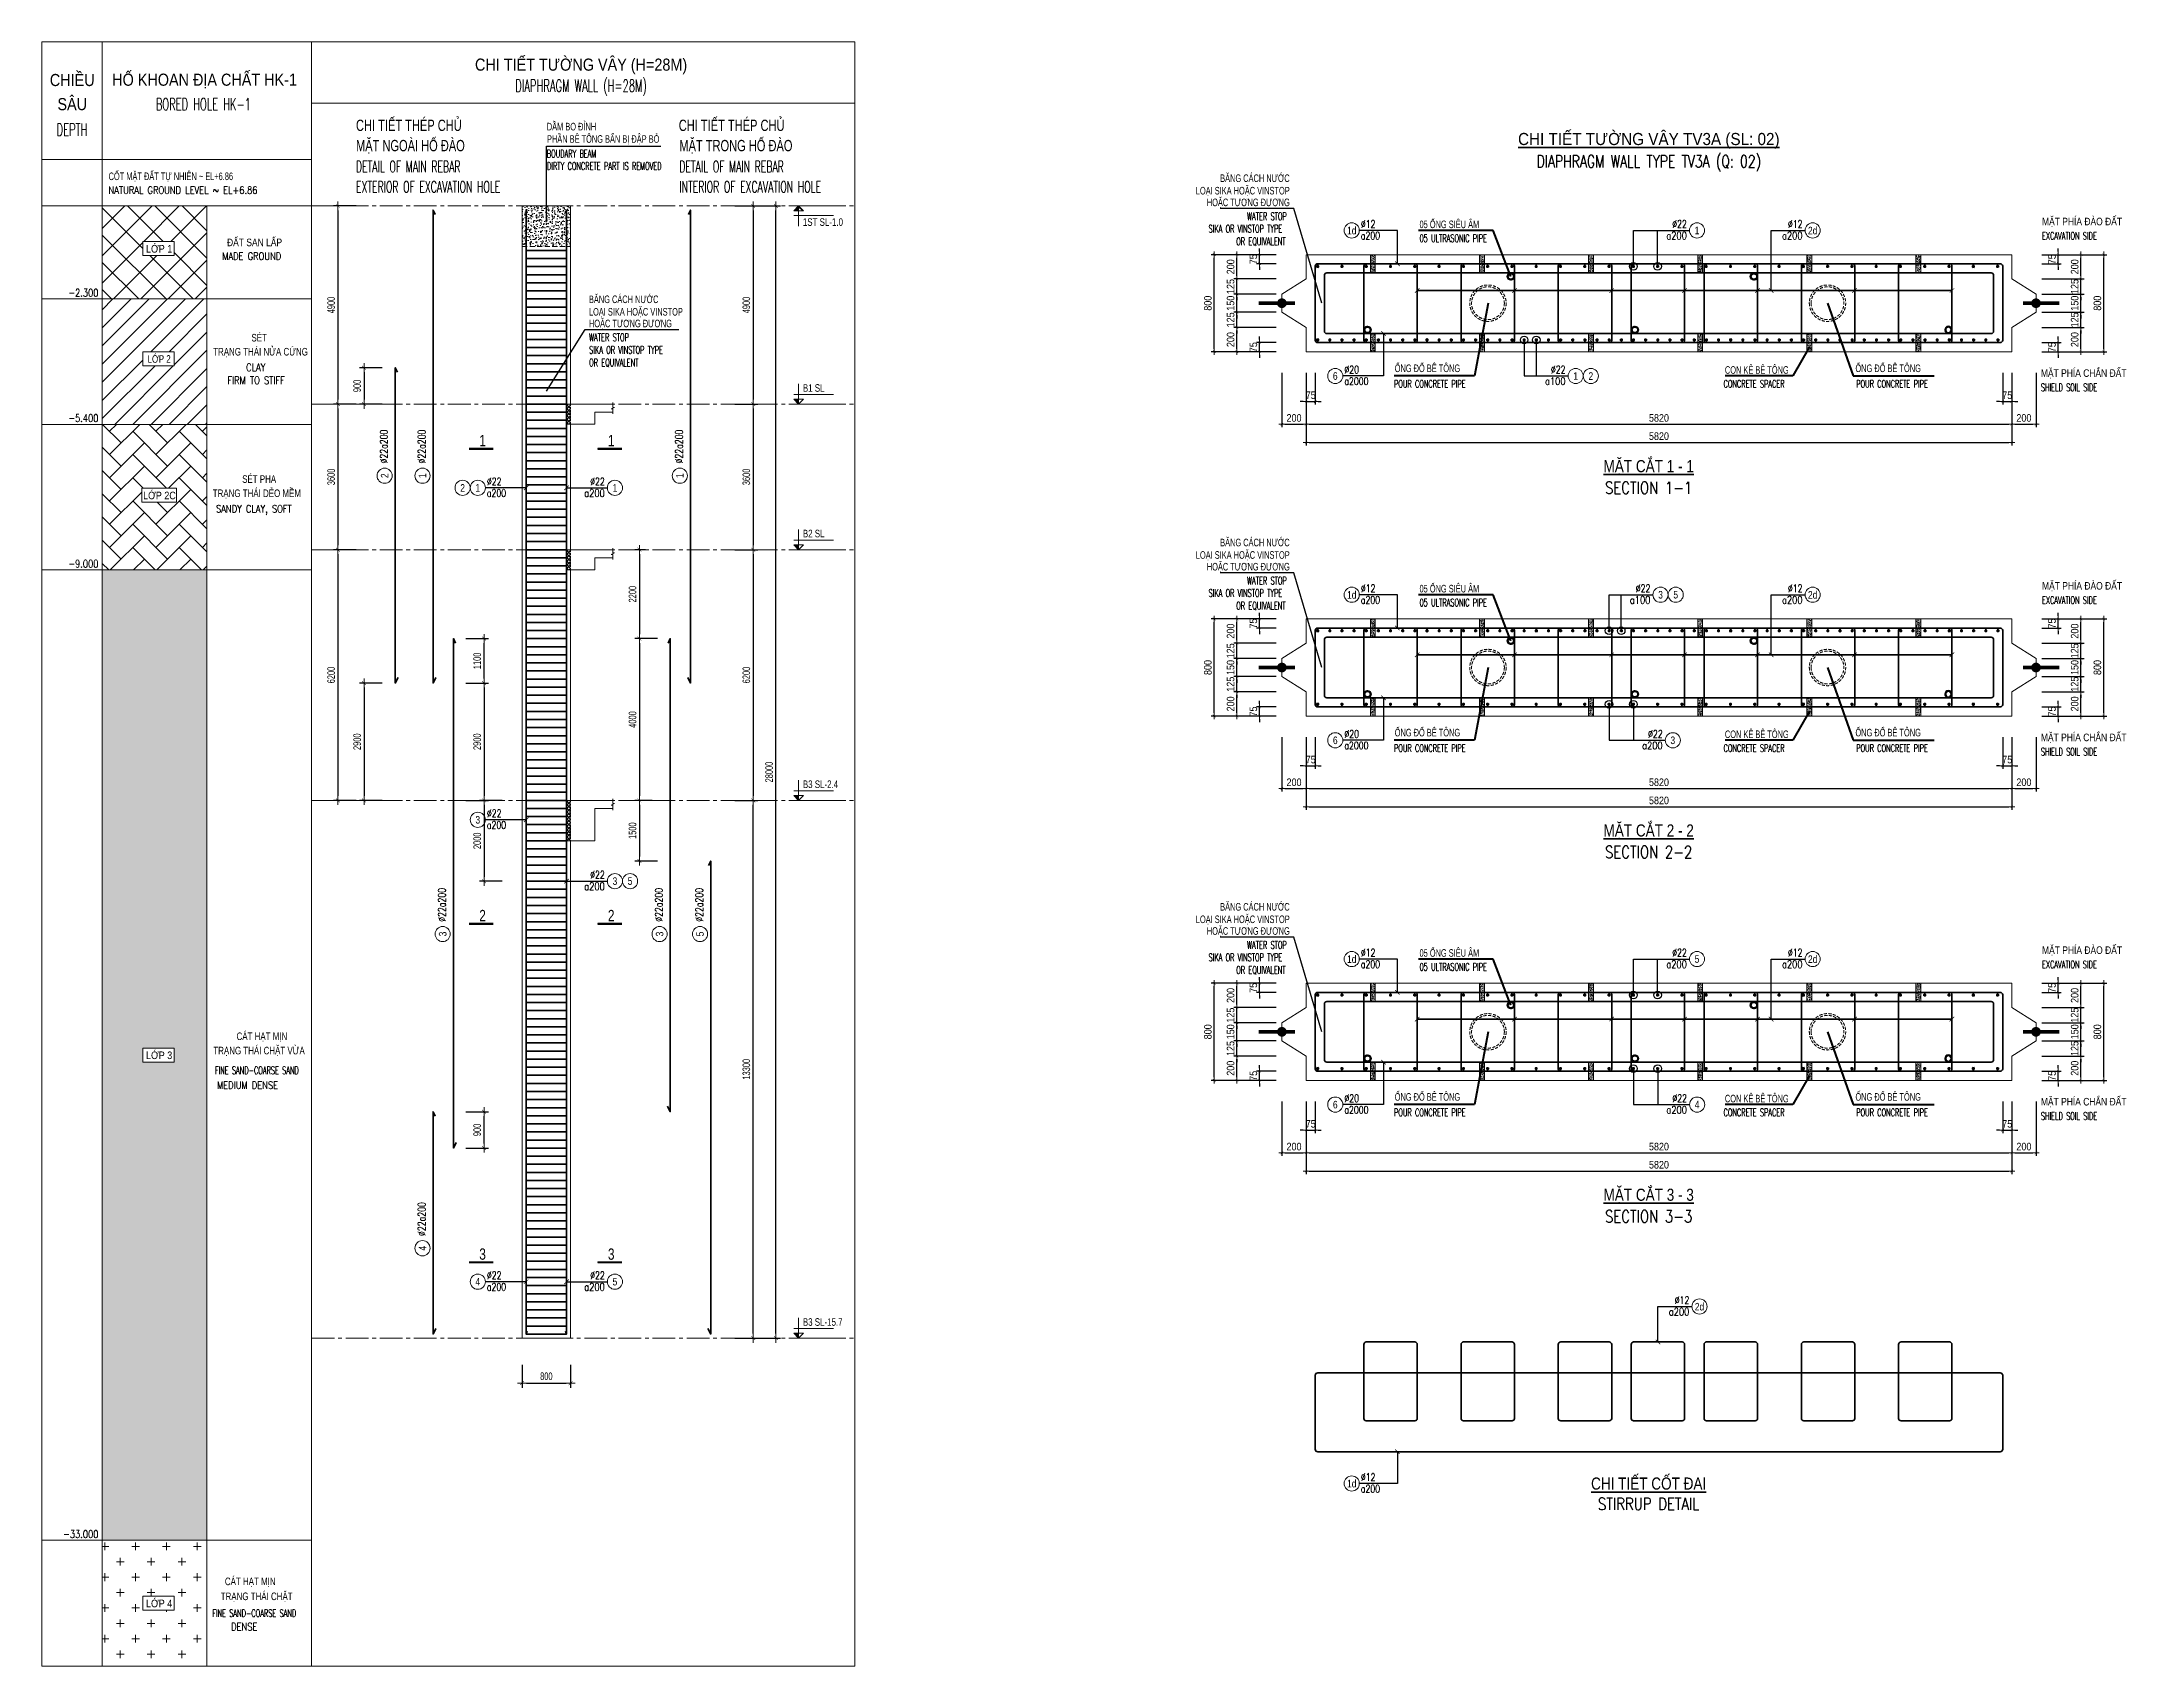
# Model space of a CAD drawing. Header units: millimetres. Extents: x -642477 to 1168880, y -27982 to 330379.
# Drawn here: x 484660 to 536243, y 63733 to 103911 of the extents above; entities that cross this region are included whole.
import ezdxf
from ezdxf.enums import TextEntityAlignment as Align

# ---------------------------------------------------------------- set-up
doc = ezdxf.new("R2010")
doc.units = ezdxf.units.MM
for name, pattern in [('CENTER2', [1.125, 0.75, -0.125, 0.125, -0.125]), ('HIDDEN', [0.375, 0.25, -0.125]), ('HIDDEN2', [4.7625, 3.175, -1.5875])]:
    doc.linetypes.add(name, pattern=pattern)
doc.layers.get('0').update_dxf_attribs({"lineweight": 20})
doc.layers.get('Defpoints').update_dxf_attribs({"color": 151, "lineweight": 9})
for name, color, linetype, lineweight in [('NDC_S_ANNO', 7, 'Continuous', 20), ('NDC_S_AXIS', 5, 'CENTER2', 13), ('NDC_S_BREAK-LINE', 1, 'Continuous', 15), ('NDC_S_CONTINUOUS', 3, 'Continuous', 20), ('NDC_S_DIAPHGRAM WALL', 3, 'Continuous', 20), ('NDC_S_DIM', 1, 'Continuous', 15), ('NDC_S_ENG TEXT', 2, 'Continuous', 20), ('NDC_S_ENG TITLE', 3, 'Continuous', 20), ('NDC_S_FOUNDATION NAME', 7, 'Continuous', 20), ('NDC_S_HATCH MATERIAL', 8, 'Continuous', 13), ('NDC_S_HIDDEN', 8, 'HIDDEN2', 13), ('NDC_S_LEADER', 1, 'Continuous', 15), ('NDC_S_LEVEL TEXT', 7, 'Continuous', 20), ('NDC_S_REBAR', 4, 'Continuous', 35), ('NDC_S_SYMBOL', 1, 'Continuous', 15), ('NDC_S_TEXT SYMBOL', 7, 'Continuous', 20), ('NDC_S_VN TEXT', 7, 'Continuous', 20), ('NDC_S_VN TITLE', 6, 'Continuous', 35), ('rev_20200806', 1, 'Continuous', 20)]:
    doc.layers.add(name, color=color, linetype=linetype, lineweight=lineweight)
doc.layers.add('NDC_S_REBAR DES.', color=2, linetype='Continuous')
doc.layers.get('rev_20200806').off()
doc.styles.add('ARIAL', font='arial.ttf', dxfattribs={"width": 0.8})
doc.styles.add('NDC_ANNO', font='', dxfattribs={"width": 0.8})
doc.styles.add('NDC_ARIAL', font='arial.ttf', dxfattribs={"width": 0.85})
doc.styles.add('NDC_DIM', font='', dxfattribs={"width": 0.75})
doc.styles.add('NDC_EN TXT', font='romans.shx', dxfattribs={"width": 0.8})
doc.styles.add('NDC_ROMANS', font='romans.shx', dxfattribs={"width": 0.8, "bigfont": 'vns.shx'})
doc.styles.get('NDC_ANNO').set_extended_font_data('Dotum')
doc.styles.get('NDC_DIM').set_extended_font_data('Dotum')
doc.dimstyles.new('A1-NDC-1-25 (x3)', dxfattribs={"dimscale": 75, "dimtxt": 2.5, "dimasz": 1, "dimexe": 1, "dimexo": 0, "dimgap": 0.8, "dimtad": 1, "dimdec": 0, "dimlfac": 0.333333, "dimdsep": 46, "dimtxsty": 'NDC_ARIAL', "dimblk": 'DIMMARK', "dimcen": 49999.938995, "dimdle": 1.5, "dimclrd": 1, "dimclre": 1, "dimclrt": 3, "dimadec": 0, "dimazin": 0, "dimtfac": 1, "dimtdec": 0, "dimtix": 1, "dimtmove": 2, "dimatfit": 3, "dimfxl": 1, "dimarcsym": 0})
doc.dimstyles.new('NDC_dim_25', dxfattribs={"dimscale": 25, "dimtxt": 2.2, "dimasz": 1.5, "dimexe": 1.5, "dimexo": 2.5, "dimgap": 1, "dimtad": 1, "dimdec": 0, "dimzin": 0, "dimdsep": 46, "dimtxsty": 'NDC_DIM', "dimblk": 'DIMMARK', "dimcen": 0.09, "dimdle": 1.2, "dimclrd": 1, "dimclre": 1, "dimclrt": 3, "dimadec": 0, "dimazin": 0, "dimtfac": 1, "dimtdec": 0, "dimtix": 1, "dimtofl": 0, "dimtmove": 0, "dimatfit": 3, "dimfxl": 6, "dimfxlon": 1, "dimtolj": 1, "dimtzin": 0, "dimarcsym": 0})
doc.dimstyles.new('NDC_dim_75', dxfattribs={"dimscale": 75, "dimtxt": 2.5, "dimasz": 1.5, "dimexe": 1.5, "dimexo": 2.5, "dimgap": 1, "dimtad": 1, "dimdec": 0, "dimzin": 0, "dimdsep": 46, "dimtxsty": 'NDC_DIM', "dimblk": 'DIMMARK', "dimcen": 0.09, "dimdle": 1.2, "dimclrd": 1, "dimclre": 1, "dimclrt": 3, "dimadec": 0, "dimazin": 0, "dimtfac": 1, "dimtdec": 0, "dimtix": 1, "dimtofl": 0, "dimtmove": 0, "dimatfit": 3, "dimfxl": 6, "dimfxlon": 1, "dimtolj": 1, "dimtzin": 0, "dimarcsym": 0})

msp = doc.modelspace()

# ---------------------------------------------------------------- texts
at = {"layer": 'NDC_S_ENG TITLE', "style": 'NDC_EN TXT'}
for s, width, p in [('DIAPHRAGM WALL (H=28M)', 0.6, (498008, 102802.3)), ('DIAPHRAGM WALL TYPE TV3A (Q: 02)', 0.75, (524428.2, 100931.7)), ('SECTION 1-1', 0.8, (524424.4, 92880)), ('SECTION 2-2', 0.8, (524424.4, 83870.1)), ('SECTION 3-3', 0.8, (524424.4, 74860.2)), ('STIRRUP DETAIL', 0.8, (524424.4, 67748.6))]:
    msp.add_text(s, height=300, dxfattribs=dict(at, width=width)).set_placement(p, align=Align.MIDDLE)
at = {"layer": 'NDC_S_ENG TITLE', "style": 'NDC_EN TXT', "width": 0.6}
for s, height, p in [('BOUDARY BEAM', 187.5, (497159.4, 101140.7)), ('DETAIL OF MAIN REBAR', 280, (492437.8, 100822.1)), ('DIRTY CONCRETE PART IS REMOVED', 187.5, (497164.1, 100835.2)), ('DETAIL OF MAIN REBAR', 280, (500439.2, 100822.1)), ('EXTERIOR OF EXCAVATION HOLE', 280, (492437.8, 100321.1)), ('INTERIOR OF EXCAVATION HOLE', 280, (500439.2, 100321.1)), ('WATER STOP', 187.5, (514487.8, 99593.3)), ('SIKA OR VINSTOP TYPE', 187.5, (513534.2, 99284.6)), ('OR EQUIVALENT', 187.5, (514219.9, 98971.2)), ('05 ULTRASONIC PIPE', 187.5, (518754.3, 99050)), ('EXCAVATION SIDE', 187.5, (534158.7, 99109.2)), ('WATER STOP', 187.5, (498207, 96598.1)), ('SIKA OR VINSTOP TYPE', 187.5, (498207, 96289.5)), ('OR EQUIVALENT', 187.5, (498207, 95976)), ('POUR CONCRETE PIPE', 187.5, (518123.5, 95450)), ('CONCRETE SPACER', 187.5, (526276.8, 95450)), ('POUR CONCRETE PIPE', 187.5, (529562.1, 95450)), ('SHIELD SOIL SIDE', 187.5, (534129.6, 95360.8)), ('SIKA OR VINSTOP TYPE', 187.5, (513534.2, 90274.7)), ('WATER STOP', 187.5, (514487.8, 90583.4)), ('OR EQUIVALENT', 187.5, (514219.9, 89961.3)), ('05 ULTRASONIC PIPE', 187.5, (518754.3, 90040.1)), ('EXCAVATION SIDE', 187.5, (534158.7, 90099.4)), ('POUR CONCRETE PIPE', 187.5, (518123.5, 86440.1)), ('CONCRETE SPACER', 187.5, (526276.8, 86440.1)), ('POUR CONCRETE PIPE', 187.5, (529562.1, 86440.1)), ('SHIELD SOIL SIDE', 187.5, (534129.6, 86350.9)), ('WATER STOP', 187.5, (514487.8, 81573.5)), ('SIKA OR VINSTOP TYPE', 187.5, (513534.2, 81264.9)), ('OR EQUIVALENT', 187.5, (514219.9, 80951.4)), ('05 ULTRASONIC PIPE', 187.5, (518754.3, 81030.2)), ('EXCAVATION SIDE', 187.5, (534158.7, 81089.5)), ('POUR CONCRETE PIPE', 187.5, (518123.5, 77430.2)), ('CONCRETE SPACER', 187.5, (526276.8, 77430.2)), ('POUR CONCRETE PIPE', 187.5, (529562.1, 77430.2)), ('SHIELD SOIL SIDE', 187.5, (534129.6, 77341))]:
    msp.add_text(s, height=height, dxfattribs=at).set_placement(p, align=Align.MIDDLE_LEFT)
at = {"layer": 'NDC_S_LEVEL TEXT', "style": 'NDC_ARIAL'}
for s, height, width, p in [('CHI TIẾT THÉP CHỦ', 280, 0.7, (492437.8, 101842.8)), ('DẦM BO ĐỈNH', 187.5, 0.7, (497159.4, 101811.1)), ('PHẦN BÊ TÔNG BẨN BỊ ĐẬP BỎ', 187.5, 0.7, (497164.1, 101505.5)), ('CHI TIẾT THÉP CHỦ', 280, 0.7, (500424.9, 101842.8)), ('MẶT NGOÀI HỐ ĐÀO', 280, 0.7, (492437.8, 101341.8)), ('MẶT TRONG HỐ ĐÀO', 280, 0.7, (500439.2, 101341.8)), ('BĂNG CÁCH NƯỚC', 187.5, 0.7, (513821.8, 100535.4)), ('LOẠI SIKA HOẶC VINSTOP', 187.5, 0.7, (513219.1, 100226.8)), ('HOẶC TƯƠNG ĐƯƠNG', 187.5, 0.7, (513490.8, 99937.4)), ('MẶT PHÍA ĐÀO ĐẤT', 187.5, 0.8, (534158.7, 99464)), ('05 ỐNG SIÊU ÂM', 187.5, 0.7, (518754.3, 99394.1)), ('BĂNG CÁCH NƯỚC', 187.5, 0.7, (498202.4, 97540.3)), ('LOẠI SIKA HOẶC VINSTOP', 187.5, 0.7, (498202.4, 97231.6)), ('HOẶC TƯƠNG ĐƯƠNG', 187.5, 0.7, (498202.4, 96942.3)), ('ỐNG ĐỔ BÊ TÔNG', 187.5, 0.7, (518140.2, 95834.1)), ('ỐNG ĐỔ BÊ TÔNG', 187.5, 0.7, (529540.6, 95834.1)), ('CON KÊ BÊ TÔNG', 187.5, 0.7, (526310.7, 95792.8)), ('MẶT PHÍA CHẮN ĐẤT', 187.5, 0.8, (534129.6, 95715.5)), ('LOẠI SIKA HOẶC VINSTOP', 187.5, 0.7, (513219.1, 91216.9)), ('BĂNG CÁCH NƯỚC', 187.5, 0.7, (513821.8, 91525.5)), ('HOẶC TƯƠNG ĐƯƠNG', 187.5, 0.7, (513490.8, 90927.5)), ('05 ỐNG SIÊU ÂM', 187.5, 0.7, (518754.3, 90384.2)), ('MẶT PHÍA ĐÀO ĐẤT', 187.5, 0.8, (534158.7, 90454.1)), ('ỐNG ĐỔ BÊ TÔNG', 187.5, 0.7, (518140.2, 86824.2)), ('CON KÊ BÊ TÔNG', 187.5, 0.7, (526310.7, 86782.9)), ('ỐNG ĐỔ BÊ TÔNG', 187.5, 0.7, (529540.6, 86824.2)), ('MẶT PHÍA CHẮN ĐẤT', 187.5, 0.8, (534129.6, 86705.6)), ('BĂNG CÁCH NƯỚC', 187.5, 0.7, (513821.8, 82515.6)), ('LOẠI SIKA HOẶC VINSTOP', 187.5, 0.7, (513219.1, 82207)), ('HOẶC TƯƠNG ĐƯƠNG', 187.5, 0.7, (513490.8, 81917.6)), ('05 ỐNG SIÊU ÂM', 187.5, 0.7, (518754.3, 81374.4)), ('MẶT PHÍA ĐÀO ĐẤT', 187.5, 0.8, (534158.7, 81444.2)), ('ỐNG ĐỔ BÊ TÔNG', 187.5, 0.7, (518140.2, 77814.3)), ('CON KÊ BÊ TÔNG', 187.5, 0.7, (526310.7, 77773)), ('ỐNG ĐỔ BÊ TÔNG', 187.5, 0.7, (529540.6, 77814.3)), ('MẶT PHÍA CHẮN ĐẤT', 187.5, 0.8, (534129.6, 77695.7))]:
    msp.add_text(s, height=height, dxfattribs=dict(at, width=width)).set_placement(p, align=Align.MIDDLE_LEFT)
at = {"layer": 'NDC_S_VN TEXT', "color": 7, "style": 'ARIAL', "width": 0.8}
for s, p in [('2', (522993.2, 95643.6)), ('2', (495076, 92876.7)), ('5', (525093.2, 90233.8)), ('5', (499219.8, 83151.1))]:
    msp.add_text(s, height=187.5, dxfattribs=at).set_placement(p, align=Align.MIDDLE)
at = {"layer": 'NDC_S_VN TEXT', "color": 3, "style": 'NDC_EN TXT', "width": 0.75}
for p in [(493220.7, 93479.5), (494157.1, 93479.5), (500524.8, 93479.5), (494657.1, 82144.9), (500024.8, 82144.9), (501024.8, 82144.9), (494157.1, 74374)]:
    msp.add_text('%%C22a200', height=187.5, rotation=90, dxfattribs=at).set_placement(p)
at = {"layer": 'NDC_S_VN TEXT', "color": 7, "style": 'ARIAL', "width": 0.8}
for s, p in [('2', (493146.3, 93177.1)), ('1', (494082.7, 93177.1)), ('1', (500450.5, 93177.1)), ('3', (494582.7, 81842.5)), ('3', (499950.5, 81842.5)), ('5', (500950.5, 81842.5)), ('4', (494082.7, 74071.6))]:
    msp.add_text(s, height=187.5, rotation=90, dxfattribs=at).set_placement(p, align=Align.MIDDLE)
at = {"layer": 'NDC_S_VN TITLE', "style": 'NDC_ARIAL'}
for s, width, p in [('CHI TIẾT TƯỜNG VÂY (H=28M)', 0.85, (498008, 103344.3)), ('%%UCHI TIẾT TƯỜNG VÂY TV3A (SL: 02)', 0.9, (524428.2, 101504.9)), ('%%UMẶT CẮT 1 - 1', 0.8, (524424.4, 93426.5)), ('%%UMẶT CẮT 2 - 2', 0.8, (524424.4, 84416.6)), ('%%UMẶT CẮT 3 - 3', 0.8, (524424.4, 75406.8)), ('%%UCHI TIẾT CỐT ĐAI', 0.8, (524424.4, 68295.1))]:
    msp.add_text(s, height=300, dxfattribs=dict(at, width=width)).set_placement(p, align=Align.MIDDLE)

# ---------------------------------------------------------------- blocks, each defined once
blk = doc.blocks.new('DIMMARK')
at = {"layer": 'NDC_S_DIM', "color": 1}
blk.add_line((-1.5, 0), (1, 0), dxfattribs=at)
at = {"layer": 'NDC_S_DIM', "color": 2, "const_width": 0.1}
blk.add_lwpolyline([(-0.42, -0.42), (0.42, 0.42)], dxfattribs=at)
blk = doc.blocks.new('Ong sieu am')
at = {"layer": 'NDC_S_HATCH MATERIAL'}
h = blk.add_hatch(dxfattribs=at)
h.set_pattern_fill('ANSI31', color=256, scale=20)
h.set_pattern_definition([(45, (0, 0), (-1.76776695, 1.76776695), [])])
h.paths.add_polyline_path([(-7119, 51159, 1), (-7179, 51159, 1)])
h.paths.add_polyline_path([(-7171, 51159, -1), (-7127, 51159, -1)], flags=16)
at = {"layer": 'NDC_S_REBAR DES.'}
for radius in [30, 22]:
    blk.add_circle((-7149, 51159), radius, dxfattribs=at)
blk = doc.blocks.new('ong do BT')
at = {"layer": 'NDC_S_HATCH MATERIAL', "linetype": 'HIDDEN', "ltscale": 100}
for radius in [150, 135]:
    blk.add_circle((-6324, 51238), radius, dxfattribs=at)
blk = doc.blocks.new('con ke BT')
at = {"layer": 'NDC_S_HATCH MATERIAL'}
h = blk.add_hatch(dxfattribs=at)
h.set_pattern_fill('AR-CONC', color=256, scale=2)
h.set_pattern_definition([(50, (0, 0), (14.3452037, -1.2550427), [1.5, -16.5]), (355, (0, 0), (-2.7750267, 15.0438427), [1.2, -13.2]), (100.451444, (1.195, -0.105), (11.570177, 13.7888), [1.274804, -14.0228422]), (46.1842, (0, 4), (21.3448266, -3.3103856), [2.25, -24.75]), (96.635635, (1.779, 3.724), (18.693239, 19.482372), [1.912207, -21.034275]), (351.184164, (0, 4), (18.693239, 19.482372), [1.8, -19.8]), (21, (2, 3), (11.938141, -8.0523778), [1.5, -16.5]), (326, (2, 3), (4.8663066, 14.503001), [1.2, -13.2]), (71.451445, (2.995, 2.329), (16.8044475, 6.450623), [1.274804, -14.0228422]), (37.5, (0, 0), (0.2431971, 6.6578771), [0, -13.04, 0, -13.4, 0, -13.25]), (7.5, (0, 0), (5.2613907, 7.8882342), [0, -7.64, 0, -12.74, 0, -5.05]), (327.5, (-4.46, 0), (10.6764487, -0.45109743), [0, -5, 0, -15.6, 0, -20.7]), (317.5, (-6.46, 0), (11.6637234, 2.0020996), [0, -6.5, 0, -10.36, 0, -14.7])])
h.paths.add_polyline_path([(-7077, 51431), (-7117, 51431), (-7117, 51281), (-7077, 51281)])
at = {"layer": 'NDC_S_BREAK-LINE'}
blk.add_lwpolyline([(-7117, 51431), (-7117, 51281), (-7077, 51281), (-7077, 51431)], close=True, dxfattribs=at)
blk = doc.blocks.new('*U803')
at = {"layer": 'NDC_S_LEADER', "xscale": 3, "yscale": 3, "zscale": 3}
blk.add_blockref('con ke BT', (21291, -154068), dxfattribs=at)
blk = doc.blocks.new('*U804')
at = {"layer": 'NDC_S_DIM', "color": 0, "linetype": 'ByBlock', "lineweight": -2, "transparency": 16777216}
for p in [(0, 0), (2700, 0), (5400, 0), (8100, 0), (10800, 0), (13500, 0)]:
    blk.add_blockref('*U803', p, dxfattribs=at)
blk = doc.blocks.new('*U805')
at = {"layer": 'NDC_S_LEADER', "xscale": 3, "yscale": 3, "zscale": 3}
blk.add_blockref('con ke BT', (21291, -154068), dxfattribs=at)
blk = doc.blocks.new('*U806')
at = {"layer": 'NDC_S_DIM', "color": 0, "linetype": 'ByBlock', "lineweight": -2, "transparency": 16777216}
for p in [(0, 0), (2700, 0), (5400, 0), (8100, 0), (10800, 0), (13500, 0)]:
    blk.add_blockref('*U805', p, dxfattribs=at)
blk = doc.blocks.new('*U367')
blk.add_circle((-2.5, 0), 2.5)
at = {"layer": 'NDC_S_VN TEXT', "color": 7, "style": 'ARIAL', "width": 0.8}
blk.add_attdef('SH2', text='', height=2.5, dxfattribs=at).set_placement((-2.5, 0), align=Align.MIDDLE)
at = {"layer": 'NDC_S_VN TEXT', "color": 3, "style": 'NDC_EN TXT', "width": 0.75}
for tag, p in [('DK1', (0.5, 0.85)), ('KC1', (0.5, -2.97))]:
    blk.add_attdef(tag, p, '', height=2.5, dxfattribs=at)
blk = doc.blocks.new('*U366')
blk.add_circle((2.5, 0), 2.5)
at = {"layer": 'NDC_S_VN TEXT', "color": 3, "style": 'NDC_EN TXT'}
for tag, width, p in [('DK2', 0.75, (-0.85, 0.85)), ('KC2', 0.8, (-0.85, -2.97))]:
    blk.add_attdef(tag, text='', height=2.5, dxfattribs=dict(at, width=width)).set_placement(p, align=Align.RIGHT)
at = {"layer": 'NDC_S_VN TEXT', "color": 7, "style": 'ARIAL', "width": 0.8}
blk.add_attdef('SH3', text='', height=2.5, dxfattribs=at).set_placement((2.5, 0), align=Align.MIDDLE)
blk = doc.blocks.new('kata_block_THEP')
at = {"layer": 'NDC_S_REBAR', "color": 0}
for p, q in [((-0.5, 0), (0.5, 0)), ((-0.35, 0.35), (0.35, -0.35)), ((0.35, 0.35), (-0.35, -0.35)), ((0, 0.5), (0, -0.5))]:
    blk.add_line(p, q, dxfattribs=at)
at = {"layer": 'NDC_S_REBAR', "color": 0, "const_width": 0.0833}
blk.add_lwpolyline([(-0.5, 0, 1), (0.5, 0, 1), (-0.5, 0, 1)], format="xyb", dxfattribs=at)
blk = doc.blocks.new('*U799')
at = {"layer": 'NDC_S_REBAR', "ltscale": 80, "xscale": 72, "yscale": 72, "zscale": 72}
blk.add_blockref('kata_block_THEP', (0, 0), dxfattribs=at)
blk = doc.blocks.new('*U800')
at = {"layer": 'NDC_S_LEVEL TEXT', "color": 0, "linetype": 'ByBlock', "lineweight": -2, "transparency": 16777216}
for p in [(0, 0), (600.9, 0), (1201.8, 0), (1802.7, 0), (2403.6, 0), (3004.5, 0), (3605.4, 0), (4206.3, 0), (4807.2, 0), (5408.1, 0), (6009, 0), (6609.9, 0), (7210.8, 0), (7811.7, 0), (8412.6, 0), (9013.5, 0), (9614.4, 0), (10215.3, 0), (10816.2, 0), (11417.1, 0), (12018, 0), (12618.9, 0), (13219.8, 0), (13820.7, 0), (14421.6, 0), (15022.5, 0), (15623.4, 0), (16224.3, 0), (16825.2, 0)]:
    blk.add_blockref('*U799', p, dxfattribs=at)
blk = doc.blocks.new('*U801')
at = {"layer": 'NDC_S_REBAR', "ltscale": 80, "xscale": 72, "yscale": 72, "zscale": 72}
blk.add_blockref('kata_block_THEP', (0, 0), dxfattribs=at)
blk = doc.blocks.new('*U802')
at = {"layer": 'NDC_S_LEVEL TEXT', "color": 0, "linetype": 'ByBlock', "lineweight": -2, "transparency": 16777216}
for p in [(0, 0), (300.6, 0), (601.2, 0), (901.8, 0), (1202.4, 0), (1503, 0), (1803.6, 0), (2104.2, 0), (2404.8, 0), (2705.4, 0), (3006, 0), (3306.6, 0), (3607.2, 0), (3907.8, 0), (4208.4, 0), (4509, 0), (4809.6, 0), (5110.2, 0), (5410.8, 0), (5711.4, 0), (6012, 0), (6312.6, 0), (6613.2, 0), (6913.8, 0), (7214.4, 0), (7515, 0), (7815.6, 0), (8116.2, 0), (8416.8, 0), (8717.4, 0), (9018, 0), (9318.6, 0), (9619.2, 0), (9919.8, 0), (10220.4, 0), (10521, 0), (10821.6, 0), (11122.2, 0), (11422.8, 0), (11723.4, 0), (12024, 0), (12324.6, 0), (12625.2, 0), (12925.8, 0), (13226.4, 0), (13527, 0), (13827.6, 0), (14128.2, 0), (14428.8, 0), (14729.4, 0), (15030, 0), (15330.6, 0), (15631.2, 0), (15931.8, 0), (16232.4, 0), (16533, 0), (16833.6, 0)]:
    blk.add_blockref('*U801', p, dxfattribs=at)
blk = doc.blocks.new('*D823')
at = {"layer": 'Defpoints', "color": 0, "ltscale": 100, "transparency": 16777216}
for p in [(534151, 96844), (535122, 96844), (534151, 96244)]:
    blk.add_point(p, dxfattribs=at)
at = {"layer": 'NDC_S_DIM', "color": 1, "lineweight": -2, "ltscale": 100, "transparency": 16777216}
for p, q in [((534151, 96844), (535197, 96844)), ((535122, 96319), (535122, 96769)), ((534151, 96244), (535197, 96244))]:
    blk.add_line(p, q, dxfattribs=at)
at = {"layer": 'NDC_S_DIM', "color": 1, "lineweight": -2, "ltscale": 100, "transparency": 16777216, "xscale": 75, "yscale": 75, "zscale": 75}
for p, rotation in [((535122, 96844), 90), ((535122, 96244), 270)]:
    blk.add_blockref('DIMMARK', p, dxfattribs=dict(at, rotation=rotation))
at = {"layer": 'NDC_S_DIM', "color": 3, "ltscale": 100, "transparency": 16777216, "insert": (534967, 96544), "char_height": 187.5, "attachment_point": 5, "rotation": 90, "style": 'NDC_ARIAL'}
blk.add_mtext('200', dxfattribs=at)
blk = doc.blocks.new('*D824')
at = {"layer": 'Defpoints', "color": 0, "ltscale": 100, "transparency": 16777216}
for p in [(534151, 97219), (535122, 97219), (534151, 96844)]:
    blk.add_point(p, dxfattribs=at)
at = {"layer": 'NDC_S_DIM', "color": 1, "lineweight": -2, "ltscale": 100, "transparency": 16777216}
for p, q in [((534151, 97219), (535197, 97219)), ((535122, 97294), (535122, 97369)), ((535122, 96844), (535122, 97219)), ((534151, 96844), (535197, 96844)), ((535122, 96769), (535122, 96694))]:
    blk.add_line(p, q, dxfattribs=at)
at = {"layer": 'NDC_S_DIM', "color": 1, "lineweight": -2, "ltscale": 100, "transparency": 16777216, "xscale": 75, "yscale": 75, "zscale": 75}
for p, rotation in [((535122, 97219), 270), ((535122, 96844), 90)]:
    blk.add_blockref('DIMMARK', p, dxfattribs=dict(at, rotation=rotation))
at = {"layer": 'NDC_S_DIM', "color": 3, "ltscale": 100, "transparency": 16777216, "insert": (534967, 97031), "char_height": 187.5, "attachment_point": 5, "rotation": 90, "style": 'NDC_ARIAL'}
blk.add_mtext('125', dxfattribs=at)
blk = doc.blocks.new('*D825')
at = {"layer": 'Defpoints', "color": 0, "ltscale": 100, "transparency": 16777216}
for p in [(534151, 97669), (535122, 97669), (534151, 97219)]:
    blk.add_point(p, dxfattribs=at)
at = {"layer": 'NDC_S_DIM', "color": 1, "lineweight": -2, "ltscale": 100, "transparency": 16777216}
for p, q in [((534151, 97669), (535197, 97669)), ((535122, 97744), (535122, 97819)), ((535122, 97219), (535122, 97669)), ((534151, 97219), (535197, 97219)), ((535122, 97144), (535122, 97069))]:
    blk.add_line(p, q, dxfattribs=at)
at = {"layer": 'NDC_S_DIM', "color": 1, "lineweight": -2, "ltscale": 100, "transparency": 16777216, "xscale": 75, "yscale": 75, "zscale": 75}
for p, rotation in [((535122, 97669), 270), ((535122, 97219), 90)]:
    blk.add_blockref('DIMMARK', p, dxfattribs=dict(at, rotation=rotation))
at = {"layer": 'NDC_S_DIM', "color": 3, "ltscale": 100, "transparency": 16777216, "insert": (534967, 97444), "char_height": 187.5, "attachment_point": 5, "rotation": 90, "style": 'NDC_ARIAL'}
blk.add_mtext('150', dxfattribs=at)
blk = doc.blocks.new('*D826')
at = {"layer": 'Defpoints', "color": 0, "ltscale": 100, "transparency": 16777216}
for p in [(534151, 98044), (535122, 98044), (534151, 97669)]:
    blk.add_point(p, dxfattribs=at)
at = {"layer": 'NDC_S_DIM', "color": 1, "lineweight": -2, "ltscale": 100, "transparency": 16777216}
for p, q in [((534151, 98044), (535197, 98044)), ((535122, 98119), (535122, 98194)), ((535122, 97669), (535122, 98044)), ((534151, 97669), (535197, 97669)), ((535122, 97594), (535122, 97519))]:
    blk.add_line(p, q, dxfattribs=at)
at = {"layer": 'NDC_S_DIM', "color": 1, "lineweight": -2, "ltscale": 100, "transparency": 16777216, "xscale": 75, "yscale": 75, "zscale": 75}
for p, rotation in [((535122, 98044), 270), ((535122, 97669), 90)]:
    blk.add_blockref('DIMMARK', p, dxfattribs=dict(at, rotation=rotation))
at = {"layer": 'NDC_S_DIM', "color": 3, "ltscale": 100, "transparency": 16777216, "insert": (534967, 97856), "char_height": 187.5, "attachment_point": 5, "rotation": 90, "style": 'NDC_ARIAL'}
blk.add_mtext('125', dxfattribs=at)
blk = doc.blocks.new('*D827')
at = {"layer": 'Defpoints', "color": 0, "ltscale": 100, "transparency": 16777216}
for p in [(534151, 98644), (535122, 98644), (534151, 98044)]:
    blk.add_point(p, dxfattribs=at)
at = {"layer": 'NDC_S_DIM', "color": 1, "lineweight": -2, "ltscale": 100, "transparency": 16777216}
for p, q in [((534151, 98644), (535197, 98644)), ((535122, 98119), (535122, 98569)), ((534151, 98044), (535197, 98044))]:
    blk.add_line(p, q, dxfattribs=at)
at = {"layer": 'NDC_S_DIM', "color": 1, "lineweight": -2, "ltscale": 100, "transparency": 16777216, "xscale": 75, "yscale": 75, "zscale": 75}
for p, rotation in [((535122, 98644), 90), ((535122, 98044), 270)]:
    blk.add_blockref('DIMMARK', p, dxfattribs=dict(at, rotation=rotation))
at = {"layer": 'NDC_S_DIM', "color": 3, "ltscale": 100, "transparency": 16777216, "insert": (534967, 98344), "char_height": 187.5, "attachment_point": 5, "rotation": 90, "style": 'NDC_ARIAL'}
blk.add_mtext('200', dxfattribs=at)
blk = doc.blocks.new('*D828')
at = {"layer": 'Defpoints', "color": 0, "ltscale": 100, "transparency": 16777216}
for p in [(534151, 98644), (535685, 98644), (534151, 96244)]:
    blk.add_point(p, dxfattribs=at)
at = {"layer": 'NDC_S_DIM', "color": 1, "lineweight": -2, "ltscale": 100, "transparency": 16777216}
for p, q in [((534151, 98644), (535760, 98644)), ((535685, 96319), (535685, 98569)), ((534151, 96244), (535760, 96244))]:
    blk.add_line(p, q, dxfattribs=at)
at = {"layer": 'NDC_S_DIM', "color": 1, "lineweight": -2, "ltscale": 100, "transparency": 16777216, "xscale": 75, "yscale": 75, "zscale": 75}
for p, rotation in [((535685, 98644), 90), ((535685, 96244), 270)]:
    blk.add_blockref('DIMMARK', p, dxfattribs=dict(at, rotation=rotation))
at = {"layer": 'NDC_S_DIM', "color": 3, "ltscale": 100, "transparency": 16777216, "insert": (535529, 97444), "char_height": 187.5, "attachment_point": 5, "rotation": 90, "style": 'NDC_ARIAL'}
blk.add_mtext('800', dxfattribs=at)
blk = doc.blocks.new('*D829')
at = {"layer": 'Defpoints', "color": 0, "ltscale": 100, "transparency": 16777216}
for p in [(534151, 96469), (534560, 96469), (534151, 96244)]:
    blk.add_point(p, dxfattribs=at)
at = {"layer": 'NDC_S_DIM', "color": 1, "lineweight": -2, "ltscale": 100, "transparency": 16777216}
for p, q in [((534151, 96469), (534635, 96469)), ((534560, 96544), (534560, 96619)), ((534560, 96244), (534560, 96469)), ((534151, 96244), (534635, 96244)), ((534560, 96169), (534560, 96094))]:
    blk.add_line(p, q, dxfattribs=at)
at = {"layer": 'NDC_S_DIM', "color": 1, "lineweight": -2, "ltscale": 100, "transparency": 16777216, "xscale": 75, "yscale": 75, "zscale": 75}
for p, rotation in [((534560, 96469), 270), ((534560, 96244), 90)]:
    blk.add_blockref('DIMMARK', p, dxfattribs=dict(at, rotation=rotation))
at = {"layer": 'NDC_S_DIM', "color": 3, "ltscale": 100, "transparency": 16777216, "insert": (534405, 96356), "char_height": 187.5, "attachment_point": 5, "rotation": 90, "style": 'NDC_ARIAL'}
blk.add_mtext('75', dxfattribs=at)
blk = doc.blocks.new('*D830')
at = {"layer": 'Defpoints', "color": 0, "ltscale": 100, "transparency": 16777216}
for p in [(534151, 98644), (534560, 98644), (534151, 98419)]:
    blk.add_point(p, dxfattribs=at)
at = {"layer": 'NDC_S_DIM', "color": 1, "lineweight": -2, "ltscale": 100, "transparency": 16777216}
for p, q in [((534151, 98644), (534635, 98644)), ((534560, 98719), (534560, 98794)), ((534560, 98419), (534560, 98644)), ((534151, 98419), (534635, 98419)), ((534560, 98344), (534560, 98269))]:
    blk.add_line(p, q, dxfattribs=at)
at = {"layer": 'NDC_S_DIM', "color": 1, "lineweight": -2, "ltscale": 100, "transparency": 16777216, "xscale": 75, "yscale": 75, "zscale": 75}
for p, rotation in [((534560, 98644), 270), ((534560, 98419), 90)]:
    blk.add_blockref('DIMMARK', p, dxfattribs=dict(at, rotation=rotation))
at = {"layer": 'NDC_S_DIM', "color": 3, "ltscale": 100, "transparency": 16777216, "insert": (534405, 98531), "char_height": 187.5, "attachment_point": 5, "rotation": 90, "style": 'NDC_ARIAL'}
blk.add_mtext('75', dxfattribs=at)
blk = doc.blocks.new('*D831')
at = {"layer": 'Defpoints', "color": 0, "ltscale": 100, "transparency": 16777216}
for p in [(515949, 95724), (516174, 95724), (516174, 95011)]:
    blk.add_point(p, dxfattribs=at)
at = {"layer": 'NDC_S_DIM', "color": 1, "lineweight": -2, "ltscale": 100, "transparency": 16777216}
for p, q in [((515949, 95724), (515949, 94936)), ((516174, 95724), (516174, 94936)), ((515874, 95011), (515799, 95011)), ((515949, 95011), (516174, 95011)), ((516249, 95011), (516324, 95011))]:
    blk.add_line(p, q, dxfattribs=at)
at = {"layer": 'NDC_S_DIM', "color": 1, "lineweight": -2, "ltscale": 100, "transparency": 16777216, "xscale": 75, "yscale": 75, "zscale": 75}
blk.add_blockref('DIMMARK', (515949, 95011), dxfattribs=at)
at = {"layer": 'NDC_S_DIM', "color": 1, "lineweight": -2, "ltscale": 100, "transparency": 16777216, "xscale": 75, "yscale": 75, "zscale": 75, "rotation": 180}
blk.add_blockref('DIMMARK', (516174, 95011), dxfattribs=at)
at = {"layer": 'NDC_S_DIM', "color": 3, "ltscale": 100, "transparency": 16777216, "insert": (516062, 95167), "char_height": 187.5, "attachment_point": 5, "style": 'NDC_ARIAL'}
blk.add_mtext('75', dxfattribs=at)
blk = doc.blocks.new('*D832')
at = {"layer": 'Defpoints', "color": 0, "ltscale": 100, "transparency": 16777216}
for p in [(533184, 95724), (533409, 95724), (533409, 95011)]:
    blk.add_point(p, dxfattribs=at)
at = {"layer": 'NDC_S_DIM', "color": 1, "lineweight": -2, "ltscale": 100, "transparency": 16777216}
for p, q in [((533184, 95724), (533184, 94936)), ((533409, 95724), (533409, 94936)), ((533109, 95011), (533034, 95011)), ((533184, 95011), (533409, 95011)), ((533484, 95011), (533559, 95011))]:
    blk.add_line(p, q, dxfattribs=at)
at = {"layer": 'NDC_S_DIM', "color": 1, "lineweight": -2, "ltscale": 100, "transparency": 16777216, "xscale": 75, "yscale": 75, "zscale": 75}
blk.add_blockref('DIMMARK', (533184, 95011), dxfattribs=at)
at = {"layer": 'NDC_S_DIM', "color": 1, "lineweight": -2, "ltscale": 100, "transparency": 16777216, "xscale": 75, "yscale": 75, "zscale": 75, "rotation": 180}
blk.add_blockref('DIMMARK', (533409, 95011), dxfattribs=at)
at = {"layer": 'NDC_S_DIM', "color": 3, "ltscale": 100, "transparency": 16777216, "insert": (533297, 95167), "char_height": 187.5, "attachment_point": 5, "style": 'NDC_ARIAL'}
blk.add_mtext('75', dxfattribs=at)
blk = doc.blocks.new('*D833')
at = {"layer": 'Defpoints', "color": 0, "ltscale": 100, "transparency": 16777216}
for p in [(515349, 95724), (515949, 95724), (515949, 94449)]:
    blk.add_point(p, dxfattribs=at)
at = {"layer": 'NDC_S_DIM', "color": 1, "lineweight": -2, "ltscale": 100, "transparency": 16777216}
for p, q in [((515349, 95724), (515349, 94374)), ((515949, 95724), (515949, 94374)), ((515424, 94449), (515874, 94449))]:
    blk.add_line(p, q, dxfattribs=at)
at = {"layer": 'NDC_S_DIM', "color": 1, "lineweight": -2, "ltscale": 100, "transparency": 16777216, "xscale": 75, "yscale": 75, "zscale": 75, "rotation": 180}
blk.add_blockref('DIMMARK', (515349, 94449), dxfattribs=at)
at = {"layer": 'NDC_S_DIM', "color": 1, "lineweight": -2, "ltscale": 100, "transparency": 16777216, "xscale": 75, "yscale": 75, "zscale": 75}
blk.add_blockref('DIMMARK', (515949, 94449), dxfattribs=at)
at = {"layer": 'NDC_S_DIM', "color": 3, "ltscale": 100, "transparency": 16777216, "insert": (515649, 94605), "char_height": 187.5, "attachment_point": 5, "style": 'NDC_ARIAL'}
blk.add_mtext('200', dxfattribs=at)
blk = doc.blocks.new('*D834')
at = {"layer": 'Defpoints', "color": 0, "ltscale": 100, "transparency": 16777216}
for p in [(515949, 95724), (533409, 95724), (533409, 94449)]:
    blk.add_point(p, dxfattribs=at)
at = {"layer": 'NDC_S_DIM', "color": 1, "lineweight": -2, "ltscale": 100, "transparency": 16777216}
for p, q in [((515949, 95724), (515949, 94374)), ((533409, 95724), (533409, 94374)), ((516024, 94449), (533334, 94449))]:
    blk.add_line(p, q, dxfattribs=at)
at = {"layer": 'NDC_S_DIM', "color": 1, "lineweight": -2, "ltscale": 100, "transparency": 16777216, "xscale": 75, "yscale": 75, "zscale": 75, "rotation": 180}
blk.add_blockref('DIMMARK', (515949, 94449), dxfattribs=at)
at = {"layer": 'NDC_S_DIM', "color": 1, "lineweight": -2, "ltscale": 100, "transparency": 16777216, "xscale": 75, "yscale": 75, "zscale": 75}
blk.add_blockref('DIMMARK', (533409, 94449), dxfattribs=at)
at = {"layer": 'NDC_S_DIM', "color": 3, "ltscale": 100, "transparency": 16777216, "insert": (524679, 94605), "char_height": 187.5, "attachment_point": 5, "style": 'NDC_ARIAL'}
blk.add_mtext('5820', dxfattribs=at)
blk = doc.blocks.new('*D835')
at = {"layer": 'Defpoints', "color": 0, "ltscale": 100, "transparency": 16777216}
for p in [(533409, 95724), (534009, 95724), (534009, 94449)]:
    blk.add_point(p, dxfattribs=at)
at = {"layer": 'NDC_S_DIM', "color": 1, "lineweight": -2, "ltscale": 100, "transparency": 16777216}
for p, q in [((533409, 95724), (533409, 94374)), ((534009, 95724), (534009, 94374)), ((533484, 94449), (533934, 94449))]:
    blk.add_line(p, q, dxfattribs=at)
at = {"layer": 'NDC_S_DIM', "color": 1, "lineweight": -2, "ltscale": 100, "transparency": 16777216, "xscale": 75, "yscale": 75, "zscale": 75, "rotation": 180}
blk.add_blockref('DIMMARK', (533409, 94449), dxfattribs=at)
at = {"layer": 'NDC_S_DIM', "color": 1, "lineweight": -2, "ltscale": 100, "transparency": 16777216, "xscale": 75, "yscale": 75, "zscale": 75}
blk.add_blockref('DIMMARK', (534009, 94449), dxfattribs=at)
at = {"layer": 'NDC_S_DIM', "color": 3, "ltscale": 100, "transparency": 16777216, "insert": (533709, 94605), "char_height": 187.5, "attachment_point": 5, "style": 'NDC_ARIAL'}
blk.add_mtext('200', dxfattribs=at)
blk = doc.blocks.new('*D836')
at = {"layer": 'Defpoints', "color": 0, "ltscale": 100, "transparency": 16777216}
for p in [(515949, 95724), (533409, 95724), (533409, 93999)]:
    blk.add_point(p, dxfattribs=at)
at = {"layer": 'NDC_S_DIM', "color": 1, "lineweight": -2, "ltscale": 100, "transparency": 16777216}
for p, q in [((515949, 95724), (515949, 93924)), ((533409, 95724), (533409, 93924)), ((516024, 93999), (533334, 93999))]:
    blk.add_line(p, q, dxfattribs=at)
at = {"layer": 'NDC_S_DIM', "color": 1, "lineweight": -2, "ltscale": 100, "transparency": 16777216, "xscale": 75, "yscale": 75, "zscale": 75, "rotation": 180}
blk.add_blockref('DIMMARK', (515949, 93999), dxfattribs=at)
at = {"layer": 'NDC_S_DIM', "color": 1, "lineweight": -2, "ltscale": 100, "transparency": 16777216, "xscale": 75, "yscale": 75, "zscale": 75}
blk.add_blockref('DIMMARK', (533409, 93999), dxfattribs=at)
at = {"layer": 'NDC_S_DIM', "color": 3, "ltscale": 100, "transparency": 16777216, "insert": (524679, 94155), "char_height": 187.5, "attachment_point": 5, "style": 'NDC_ARIAL'}
blk.add_mtext('5820', dxfattribs=at)
blk = doc.blocks.new('*D837')
at = {"layer": 'Defpoints', "color": 0, "ltscale": 100, "transparency": 16777216}
for p in [(514236, 96844), (515207, 96844), (515207, 96244)]:
    blk.add_point(p, dxfattribs=at)
at = {"layer": 'NDC_S_DIM', "color": 1, "lineweight": -2, "ltscale": 100, "transparency": 16777216}
for p, q in [((515207, 96844), (514161, 96844)), ((514236, 96319), (514236, 96769)), ((515207, 96244), (514161, 96244))]:
    blk.add_line(p, q, dxfattribs=at)
at = {"layer": 'NDC_S_DIM', "color": 1, "lineweight": -2, "ltscale": 100, "transparency": 16777216, "xscale": 75, "yscale": 75, "zscale": 75}
for p, rotation in [((514236, 96844), 90), ((514236, 96244), 270)]:
    blk.add_blockref('DIMMARK', p, dxfattribs=dict(at, rotation=rotation))
at = {"layer": 'NDC_S_DIM', "color": 3, "ltscale": 100, "transparency": 16777216, "insert": (514080, 96544), "char_height": 187.5, "attachment_point": 5, "rotation": 90, "style": 'NDC_ARIAL'}
blk.add_mtext('200', dxfattribs=at)
blk = doc.blocks.new('*D838')
at = {"layer": 'Defpoints', "color": 0, "ltscale": 100, "transparency": 16777216}
for p in [(514236, 97219), (515207, 97219), (515207, 96844)]:
    blk.add_point(p, dxfattribs=at)
at = {"layer": 'NDC_S_DIM', "color": 1, "lineweight": -2, "ltscale": 100, "transparency": 16777216}
for p, q in [((515207, 97219), (514161, 97219)), ((514236, 97294), (514236, 97369)), ((514236, 96844), (514236, 97219)), ((515207, 96844), (514161, 96844)), ((514236, 96769), (514236, 96694))]:
    blk.add_line(p, q, dxfattribs=at)
at = {"layer": 'NDC_S_DIM', "color": 1, "lineweight": -2, "ltscale": 100, "transparency": 16777216, "xscale": 75, "yscale": 75, "zscale": 75}
for p, rotation in [((514236, 97219), 270), ((514236, 96844), 90)]:
    blk.add_blockref('DIMMARK', p, dxfattribs=dict(at, rotation=rotation))
at = {"layer": 'NDC_S_DIM', "color": 3, "ltscale": 100, "transparency": 16777216, "insert": (514080, 97031), "char_height": 187.5, "attachment_point": 5, "rotation": 90, "style": 'NDC_ARIAL'}
blk.add_mtext('125', dxfattribs=at)
blk = doc.blocks.new('*D839')
at = {"layer": 'Defpoints', "color": 0, "ltscale": 100, "transparency": 16777216}
for p in [(514236, 97669), (515207, 97669), (515207, 97219)]:
    blk.add_point(p, dxfattribs=at)
at = {"layer": 'NDC_S_DIM', "color": 1, "lineweight": -2, "ltscale": 100, "transparency": 16777216}
for p, q in [((515207, 97669), (514161, 97669)), ((514236, 97744), (514236, 97819)), ((514236, 97219), (514236, 97669)), ((515207, 97219), (514161, 97219)), ((514236, 97144), (514236, 97069))]:
    blk.add_line(p, q, dxfattribs=at)
at = {"layer": 'NDC_S_DIM', "color": 1, "lineweight": -2, "ltscale": 100, "transparency": 16777216, "xscale": 75, "yscale": 75, "zscale": 75}
for p, rotation in [((514236, 97669), 270), ((514236, 97219), 90)]:
    blk.add_blockref('DIMMARK', p, dxfattribs=dict(at, rotation=rotation))
at = {"layer": 'NDC_S_DIM', "color": 3, "ltscale": 100, "transparency": 16777216, "insert": (514080, 97444), "char_height": 187.5, "attachment_point": 5, "rotation": 90, "style": 'NDC_ARIAL'}
blk.add_mtext('150', dxfattribs=at)
blk = doc.blocks.new('*D840')
at = {"layer": 'Defpoints', "color": 0, "ltscale": 100, "transparency": 16777216}
for p in [(514236, 98044), (515207, 98044), (515207, 97669)]:
    blk.add_point(p, dxfattribs=at)
at = {"layer": 'NDC_S_DIM', "color": 1, "lineweight": -2, "ltscale": 100, "transparency": 16777216}
for p, q in [((515207, 98044), (514161, 98044)), ((514236, 98119), (514236, 98194)), ((514236, 97669), (514236, 98044)), ((515207, 97669), (514161, 97669)), ((514236, 97594), (514236, 97519))]:
    blk.add_line(p, q, dxfattribs=at)
at = {"layer": 'NDC_S_DIM', "color": 1, "lineweight": -2, "ltscale": 100, "transparency": 16777216, "xscale": 75, "yscale": 75, "zscale": 75}
for p, rotation in [((514236, 98044), 270), ((514236, 97669), 90)]:
    blk.add_blockref('DIMMARK', p, dxfattribs=dict(at, rotation=rotation))
at = {"layer": 'NDC_S_DIM', "color": 3, "ltscale": 100, "transparency": 16777216, "insert": (514080, 97856), "char_height": 187.5, "attachment_point": 5, "rotation": 90, "style": 'NDC_ARIAL'}
blk.add_mtext('125', dxfattribs=at)
blk = doc.blocks.new('*D841')
at = {"layer": 'Defpoints', "color": 0, "ltscale": 100, "transparency": 16777216}
for p in [(514236, 98644), (515207, 98644), (515207, 98044)]:
    blk.add_point(p, dxfattribs=at)
at = {"layer": 'NDC_S_DIM', "color": 1, "lineweight": -2, "ltscale": 100, "transparency": 16777216}
for p, q in [((515207, 98644), (514161, 98644)), ((514236, 98119), (514236, 98569)), ((515207, 98044), (514161, 98044))]:
    blk.add_line(p, q, dxfattribs=at)
at = {"layer": 'NDC_S_DIM', "color": 1, "lineweight": -2, "ltscale": 100, "transparency": 16777216, "xscale": 75, "yscale": 75, "zscale": 75}
for p, rotation in [((514236, 98644), 90), ((514236, 98044), 270)]:
    blk.add_blockref('DIMMARK', p, dxfattribs=dict(at, rotation=rotation))
at = {"layer": 'NDC_S_DIM', "color": 3, "ltscale": 100, "transparency": 16777216, "insert": (514080, 98344), "char_height": 187.5, "attachment_point": 5, "rotation": 90, "style": 'NDC_ARIAL'}
blk.add_mtext('200', dxfattribs=at)
blk = doc.blocks.new('*D842')
at = {"layer": 'Defpoints', "color": 0, "ltscale": 100, "transparency": 16777216}
for p in [(513673, 98644), (515207, 98644), (515207, 96244)]:
    blk.add_point(p, dxfattribs=at)
at = {"layer": 'NDC_S_DIM', "color": 1, "lineweight": -2, "ltscale": 100, "transparency": 16777216}
for p, q in [((515207, 98644), (513598, 98644)), ((513673, 96319), (513673, 98569)), ((515207, 96244), (513598, 96244))]:
    blk.add_line(p, q, dxfattribs=at)
at = {"layer": 'NDC_S_DIM', "color": 1, "lineweight": -2, "ltscale": 100, "transparency": 16777216, "xscale": 75, "yscale": 75, "zscale": 75}
for p, rotation in [((513673, 98644), 90), ((513673, 96244), 270)]:
    blk.add_blockref('DIMMARK', p, dxfattribs=dict(at, rotation=rotation))
at = {"layer": 'NDC_S_DIM', "color": 3, "ltscale": 100, "transparency": 16777216, "insert": (513517, 97444), "char_height": 187.5, "attachment_point": 5, "rotation": 90, "style": 'NDC_ARIAL'}
blk.add_mtext('800', dxfattribs=at)
blk = doc.blocks.new('*D843')
at = {"layer": 'Defpoints', "color": 0, "ltscale": 100, "transparency": 16777216}
for p in [(514798, 96469), (515207, 96469), (515207, 96244)]:
    blk.add_point(p, dxfattribs=at)
at = {"layer": 'NDC_S_DIM', "color": 1, "lineweight": -2, "ltscale": 100, "transparency": 16777216}
for p, q in [((515207, 96469), (514723, 96469)), ((514798, 96544), (514798, 96619)), ((514798, 96244), (514798, 96469)), ((515207, 96244), (514723, 96244)), ((514798, 96169), (514798, 96094))]:
    blk.add_line(p, q, dxfattribs=at)
at = {"layer": 'NDC_S_DIM', "color": 1, "lineweight": -2, "ltscale": 100, "transparency": 16777216, "xscale": 75, "yscale": 75, "zscale": 75}
for p, rotation in [((514798, 96469), 270), ((514798, 96244), 90)]:
    blk.add_blockref('DIMMARK', p, dxfattribs=dict(at, rotation=rotation))
at = {"layer": 'NDC_S_DIM', "color": 3, "ltscale": 100, "transparency": 16777216, "insert": (514643, 96356), "char_height": 187.5, "attachment_point": 5, "rotation": 90, "style": 'NDC_ARIAL'}
blk.add_mtext('75', dxfattribs=at)
blk = doc.blocks.new('*D844')
at = {"layer": 'Defpoints', "color": 0, "ltscale": 100, "transparency": 16777216}
for p in [(514798, 98644), (515207, 98644), (515207, 98419)]:
    blk.add_point(p, dxfattribs=at)
at = {"layer": 'NDC_S_DIM', "color": 1, "lineweight": -2, "ltscale": 100, "transparency": 16777216}
for p, q in [((515207, 98644), (514723, 98644)), ((514798, 98719), (514798, 98794)), ((514798, 98419), (514798, 98644)), ((515207, 98419), (514723, 98419)), ((514798, 98344), (514798, 98269))]:
    blk.add_line(p, q, dxfattribs=at)
at = {"layer": 'NDC_S_DIM', "color": 1, "lineweight": -2, "ltscale": 100, "transparency": 16777216, "xscale": 75, "yscale": 75, "zscale": 75}
for p, rotation in [((514798, 98644), 270), ((514798, 98419), 90)]:
    blk.add_blockref('DIMMARK', p, dxfattribs=dict(at, rotation=rotation))
at = {"layer": 'NDC_S_DIM', "color": 3, "ltscale": 100, "transparency": 16777216, "insert": (514643, 98531), "char_height": 187.5, "attachment_point": 5, "rotation": 90, "style": 'NDC_ARIAL'}
blk.add_mtext('75', dxfattribs=at)
blk = doc.blocks.new('*U807')
at = {"layer": 'NDC_S_LEADER', "xscale": 3, "yscale": 3, "zscale": 3}
blk.add_blockref('con ke BT', (21291, -154068), dxfattribs=at)
blk = doc.blocks.new('*U808')
at = {"layer": 'NDC_S_DIM', "color": 0, "linetype": 'ByBlock', "lineweight": -2, "transparency": 16777216}
for p in [(0, 0), (2700, 0), (5400, 0), (8100, 0), (10800, 0), (13500, 0)]:
    blk.add_blockref('*U807', p, dxfattribs=at)
blk = doc.blocks.new('*U809')
at = {"layer": 'NDC_S_LEADER', "xscale": 3, "yscale": 3, "zscale": 3}
blk.add_blockref('con ke BT', (21291, -154068), dxfattribs=at)
blk = doc.blocks.new('*U810')
at = {"layer": 'NDC_S_DIM', "color": 0, "linetype": 'ByBlock', "lineweight": -2, "transparency": 16777216}
for p in [(0, 0), (2700, 0), (5400, 0), (8100, 0), (10800, 0), (13500, 0)]:
    blk.add_blockref('*U809', p, dxfattribs=at)
blk = doc.blocks.new('*U811')
at = {"layer": 'NDC_S_REBAR', "ltscale": 80, "xscale": 72, "yscale": 72, "zscale": 72}
blk.add_blockref('kata_block_THEP', (0, 0), dxfattribs=at)
blk = doc.blocks.new('*U812')
at = {"layer": 'NDC_S_LEVEL TEXT', "color": 0, "linetype": 'ByBlock', "lineweight": -2, "transparency": 16777216}
for p in [(0, 0), (600.9, 0), (1201.8, 0), (1802.7, 0), (2403.6, 0), (3004.5, 0), (3605.4, 0), (4206.3, 0), (4807.2, 0), (5408.1, 0), (6009, 0), (6609.9, 0), (7210.8, 0), (7811.7, 0), (8412.6, 0), (9013.5, 0), (9614.4, 0), (10215.3, 0), (10816.2, 0), (11417.1, 0), (12018, 0), (12618.9, 0), (13219.8, 0), (13820.7, 0), (14421.6, 0), (15022.5, 0), (15623.4, 0), (16224.3, 0), (16825.2, 0)]:
    blk.add_blockref('*U811', p, dxfattribs=at)
blk = doc.blocks.new('*U813')
at = {"layer": 'NDC_S_REBAR', "ltscale": 80, "xscale": 72, "yscale": 72, "zscale": 72}
blk.add_blockref('kata_block_THEP', (0, 0), dxfattribs=at)
blk = doc.blocks.new('*U814')
at = {"layer": 'NDC_S_LEVEL TEXT', "color": 0, "linetype": 'ByBlock', "lineweight": -2, "transparency": 16777216}
for p in [(0, 0), (300.6, 0), (601.2, 0), (901.8, 0), (1202.4, 0), (1503, 0), (1803.6, 0), (2104.2, 0), (2404.8, 0), (2705.4, 0), (3006, 0), (3306.6, 0), (3607.2, 0), (3907.8, 0), (4208.4, 0), (4509, 0), (4809.6, 0), (5110.2, 0), (5410.8, 0), (5711.4, 0), (6012, 0), (6312.6, 0), (6613.2, 0), (6913.8, 0), (7214.4, 0), (7515, 0), (7815.6, 0), (8116.2, 0), (8416.8, 0), (8717.4, 0), (9018, 0), (9318.6, 0), (9619.2, 0), (9919.8, 0), (10220.4, 0), (10521, 0), (10821.6, 0), (11122.2, 0), (11422.8, 0), (11723.4, 0), (12024, 0), (12324.6, 0), (12625.2, 0), (12925.8, 0), (13226.4, 0), (13527, 0), (13827.6, 0), (14128.2, 0), (14428.8, 0), (14729.4, 0), (15030, 0), (15330.6, 0), (15631.2, 0), (15931.8, 0), (16232.4, 0), (16533, 0), (16833.6, 0)]:
    blk.add_blockref('*U813', p, dxfattribs=at)
blk = doc.blocks.new('*D845')
at = {"layer": 'Defpoints', "color": 0, "ltscale": 100, "transparency": 16777216}
for p in [(534151, 87834), (535122, 87834), (534151, 87234)]:
    blk.add_point(p, dxfattribs=at)
at = {"layer": 'NDC_S_DIM', "color": 1, "lineweight": -2, "ltscale": 100, "transparency": 16777216}
for p, q in [((534151, 87834), (535197, 87834)), ((535122, 87309), (535122, 87759)), ((534151, 87234), (535197, 87234))]:
    blk.add_line(p, q, dxfattribs=at)
at = {"layer": 'NDC_S_DIM', "color": 1, "lineweight": -2, "ltscale": 100, "transparency": 16777216, "xscale": 75, "yscale": 75, "zscale": 75}
for p, rotation in [((535122, 87834), 90), ((535122, 87234), 270)]:
    blk.add_blockref('DIMMARK', p, dxfattribs=dict(at, rotation=rotation))
at = {"layer": 'NDC_S_DIM', "color": 3, "ltscale": 100, "transparency": 16777216, "insert": (534967, 87534), "char_height": 187.5, "attachment_point": 5, "rotation": 90, "style": 'NDC_ARIAL'}
blk.add_mtext('200', dxfattribs=at)
blk = doc.blocks.new('*D846')
at = {"layer": 'Defpoints', "color": 0, "ltscale": 100, "transparency": 16777216}
for p in [(534151, 88209), (535122, 88209), (534151, 87834)]:
    blk.add_point(p, dxfattribs=at)
at = {"layer": 'NDC_S_DIM', "color": 1, "lineweight": -2, "ltscale": 100, "transparency": 16777216}
for p, q in [((534151, 88209), (535197, 88209)), ((535122, 88284), (535122, 88359)), ((535122, 87834), (535122, 88209)), ((534151, 87834), (535197, 87834)), ((535122, 87759), (535122, 87684))]:
    blk.add_line(p, q, dxfattribs=at)
at = {"layer": 'NDC_S_DIM', "color": 1, "lineweight": -2, "ltscale": 100, "transparency": 16777216, "xscale": 75, "yscale": 75, "zscale": 75}
for p, rotation in [((535122, 88209), 270), ((535122, 87834), 90)]:
    blk.add_blockref('DIMMARK', p, dxfattribs=dict(at, rotation=rotation))
at = {"layer": 'NDC_S_DIM', "color": 3, "ltscale": 100, "transparency": 16777216, "insert": (534967, 88021), "char_height": 187.5, "attachment_point": 5, "rotation": 90, "style": 'NDC_ARIAL'}
blk.add_mtext('125', dxfattribs=at)
blk = doc.blocks.new('*D847')
at = {"layer": 'Defpoints', "color": 0, "ltscale": 100, "transparency": 16777216}
for p in [(534151, 88659), (534151, 88209), (535122, 88659)]:
    blk.add_point(p, dxfattribs=at)
at = {"layer": 'NDC_S_DIM', "color": 1, "lineweight": -2, "ltscale": 100, "transparency": 16777216}
for p, q in [((535122, 88734), (535122, 88809)), ((534151, 88659), (535197, 88659)), ((534151, 88209), (535197, 88209)), ((535122, 88209), (535122, 88659)), ((535122, 88134), (535122, 88059))]:
    blk.add_line(p, q, dxfattribs=at)
at = {"layer": 'NDC_S_DIM', "color": 1, "lineweight": -2, "ltscale": 100, "transparency": 16777216, "xscale": 75, "yscale": 75, "zscale": 75}
for p, rotation in [((535122, 88659), 270), ((535122, 88209), 90)]:
    blk.add_blockref('DIMMARK', p, dxfattribs=dict(at, rotation=rotation))
at = {"layer": 'NDC_S_DIM', "color": 3, "ltscale": 100, "transparency": 16777216, "insert": (534967, 88434), "char_height": 187.5, "attachment_point": 5, "rotation": 90, "style": 'NDC_ARIAL'}
blk.add_mtext('150', dxfattribs=at)
blk = doc.blocks.new('*D848')
at = {"layer": 'Defpoints', "color": 0, "ltscale": 100, "transparency": 16777216}
for p in [(534151, 89034), (535122, 89034), (534151, 88659)]:
    blk.add_point(p, dxfattribs=at)
at = {"layer": 'NDC_S_DIM', "color": 1, "lineweight": -2, "ltscale": 100, "transparency": 16777216}
for p, q in [((534151, 89034), (535197, 89034)), ((535122, 89109), (535122, 89184)), ((535122, 88659), (535122, 89034)), ((534151, 88659), (535197, 88659)), ((535122, 88584), (535122, 88509))]:
    blk.add_line(p, q, dxfattribs=at)
at = {"layer": 'NDC_S_DIM', "color": 1, "lineweight": -2, "ltscale": 100, "transparency": 16777216, "xscale": 75, "yscale": 75, "zscale": 75}
for p, rotation in [((535122, 89034), 270), ((535122, 88659), 90)]:
    blk.add_blockref('DIMMARK', p, dxfattribs=dict(at, rotation=rotation))
at = {"layer": 'NDC_S_DIM', "color": 3, "ltscale": 100, "transparency": 16777216, "insert": (534967, 88846), "char_height": 187.5, "attachment_point": 5, "rotation": 90, "style": 'NDC_ARIAL'}
blk.add_mtext('125', dxfattribs=at)
blk = doc.blocks.new('*D849')
at = {"layer": 'Defpoints', "color": 0, "ltscale": 100, "transparency": 16777216}
for p in [(534151, 89634), (535122, 89634), (534151, 89034)]:
    blk.add_point(p, dxfattribs=at)
at = {"layer": 'NDC_S_DIM', "color": 1, "lineweight": -2, "ltscale": 100, "transparency": 16777216}
for p, q in [((534151, 89634), (535197, 89634)), ((535122, 89109), (535122, 89559)), ((534151, 89034), (535197, 89034))]:
    blk.add_line(p, q, dxfattribs=at)
at = {"layer": 'NDC_S_DIM', "color": 1, "lineweight": -2, "ltscale": 100, "transparency": 16777216, "xscale": 75, "yscale": 75, "zscale": 75}
for p, rotation in [((535122, 89634), 90), ((535122, 89034), 270)]:
    blk.add_blockref('DIMMARK', p, dxfattribs=dict(at, rotation=rotation))
at = {"layer": 'NDC_S_DIM', "color": 3, "ltscale": 100, "transparency": 16777216, "insert": (534967, 89334), "char_height": 187.5, "attachment_point": 5, "rotation": 90, "style": 'NDC_ARIAL'}
blk.add_mtext('200', dxfattribs=at)
blk = doc.blocks.new('*D850')
at = {"layer": 'Defpoints', "color": 0, "ltscale": 100, "transparency": 16777216}
for p in [(534151, 89634), (535685, 89634), (534151, 87234)]:
    blk.add_point(p, dxfattribs=at)
at = {"layer": 'NDC_S_DIM', "color": 1, "lineweight": -2, "ltscale": 100, "transparency": 16777216}
for p, q in [((534151, 89634), (535760, 89634)), ((535685, 87309), (535685, 89559)), ((534151, 87234), (535760, 87234))]:
    blk.add_line(p, q, dxfattribs=at)
at = {"layer": 'NDC_S_DIM', "color": 1, "lineweight": -2, "ltscale": 100, "transparency": 16777216, "xscale": 75, "yscale": 75, "zscale": 75}
for p, rotation in [((535685, 89634), 90), ((535685, 87234), 270)]:
    blk.add_blockref('DIMMARK', p, dxfattribs=dict(at, rotation=rotation))
at = {"layer": 'NDC_S_DIM', "color": 3, "ltscale": 100, "transparency": 16777216, "insert": (535529, 88434), "char_height": 187.5, "attachment_point": 5, "rotation": 90, "style": 'NDC_ARIAL'}
blk.add_mtext('800', dxfattribs=at)
blk = doc.blocks.new('*D851')
at = {"layer": 'Defpoints', "color": 0, "ltscale": 100, "transparency": 16777216}
for p in [(534151, 87459), (534151, 87234), (534560, 87459)]:
    blk.add_point(p, dxfattribs=at)
at = {"layer": 'NDC_S_DIM', "color": 1, "lineweight": -2, "ltscale": 100, "transparency": 16777216}
for p, q in [((534151, 87459), (534635, 87459)), ((534151, 87234), (534635, 87234)), ((534560, 87534), (534560, 87609)), ((534560, 87234), (534560, 87459)), ((534560, 87159), (534560, 87084))]:
    blk.add_line(p, q, dxfattribs=at)
at = {"layer": 'NDC_S_DIM', "color": 1, "lineweight": -2, "ltscale": 100, "transparency": 16777216, "xscale": 75, "yscale": 75, "zscale": 75}
for p, rotation in [((534560, 87459), 270), ((534560, 87234), 90)]:
    blk.add_blockref('DIMMARK', p, dxfattribs=dict(at, rotation=rotation))
at = {"layer": 'NDC_S_DIM', "color": 3, "ltscale": 100, "transparency": 16777216, "insert": (534405, 87346), "char_height": 187.5, "attachment_point": 5, "rotation": 90, "style": 'NDC_ARIAL'}
blk.add_mtext('75', dxfattribs=at)
blk = doc.blocks.new('*D852')
at = {"layer": 'Defpoints', "color": 0, "ltscale": 100, "transparency": 16777216}
for p in [(534151, 89634), (534151, 89409), (534560, 89634)]:
    blk.add_point(p, dxfattribs=at)
at = {"layer": 'NDC_S_DIM', "color": 1, "lineweight": -2, "ltscale": 100, "transparency": 16777216}
for p, q in [((534560, 89709), (534560, 89784)), ((534151, 89634), (534635, 89634)), ((534151, 89409), (534635, 89409)), ((534560, 89409), (534560, 89634)), ((534560, 89334), (534560, 89259))]:
    blk.add_line(p, q, dxfattribs=at)
at = {"layer": 'NDC_S_DIM', "color": 1, "lineweight": -2, "ltscale": 100, "transparency": 16777216, "xscale": 75, "yscale": 75, "zscale": 75}
for p, rotation in [((534560, 89634), 270), ((534560, 89409), 90)]:
    blk.add_blockref('DIMMARK', p, dxfattribs=dict(at, rotation=rotation))
at = {"layer": 'NDC_S_DIM', "color": 3, "ltscale": 100, "transparency": 16777216, "insert": (534405, 89521), "char_height": 187.5, "attachment_point": 5, "rotation": 90, "style": 'NDC_ARIAL'}
blk.add_mtext('75', dxfattribs=at)
blk = doc.blocks.new('*D853')
at = {"layer": 'Defpoints', "color": 0, "ltscale": 100, "transparency": 16777216}
for p in [(515949, 86714), (516174, 86714), (516174, 86002)]:
    blk.add_point(p, dxfattribs=at)
at = {"layer": 'NDC_S_DIM', "color": 1, "lineweight": -2, "ltscale": 100, "transparency": 16777216}
for p, q in [((515949, 86714), (515949, 85927)), ((516174, 86714), (516174, 85927)), ((515874, 86002), (515799, 86002)), ((515949, 86002), (516174, 86002)), ((516249, 86002), (516324, 86002))]:
    blk.add_line(p, q, dxfattribs=at)
at = {"layer": 'NDC_S_DIM', "color": 1, "lineweight": -2, "ltscale": 100, "transparency": 16777216, "xscale": 75, "yscale": 75, "zscale": 75}
blk.add_blockref('DIMMARK', (515949, 86002), dxfattribs=at)
at = {"layer": 'NDC_S_DIM', "color": 1, "lineweight": -2, "ltscale": 100, "transparency": 16777216, "xscale": 75, "yscale": 75, "zscale": 75, "rotation": 180}
blk.add_blockref('DIMMARK', (516174, 86002), dxfattribs=at)
at = {"layer": 'NDC_S_DIM', "color": 3, "ltscale": 100, "transparency": 16777216, "insert": (516062, 86157), "char_height": 187.5, "attachment_point": 5, "style": 'NDC_ARIAL'}
blk.add_mtext('75', dxfattribs=at)
blk = doc.blocks.new('*D854')
at = {"layer": 'Defpoints', "color": 0, "ltscale": 100, "transparency": 16777216}
for p in [(533184, 86714), (533409, 86714), (533409, 86002)]:
    blk.add_point(p, dxfattribs=at)
at = {"layer": 'NDC_S_DIM', "color": 1, "lineweight": -2, "ltscale": 100, "transparency": 16777216}
for p, q in [((533184, 86714), (533184, 85927)), ((533409, 86714), (533409, 85927)), ((533109, 86002), (533034, 86002)), ((533184, 86002), (533409, 86002)), ((533484, 86002), (533559, 86002))]:
    blk.add_line(p, q, dxfattribs=at)
at = {"layer": 'NDC_S_DIM', "color": 1, "lineweight": -2, "ltscale": 100, "transparency": 16777216, "xscale": 75, "yscale": 75, "zscale": 75}
blk.add_blockref('DIMMARK', (533184, 86002), dxfattribs=at)
at = {"layer": 'NDC_S_DIM', "color": 1, "lineweight": -2, "ltscale": 100, "transparency": 16777216, "xscale": 75, "yscale": 75, "zscale": 75, "rotation": 180}
blk.add_blockref('DIMMARK', (533409, 86002), dxfattribs=at)
at = {"layer": 'NDC_S_DIM', "color": 3, "ltscale": 100, "transparency": 16777216, "insert": (533297, 86157), "char_height": 187.5, "attachment_point": 5, "style": 'NDC_ARIAL'}
blk.add_mtext('75', dxfattribs=at)
blk = doc.blocks.new('*D855')
at = {"layer": 'Defpoints', "color": 0, "ltscale": 100, "transparency": 16777216}
for p in [(515349, 86714), (515949, 86714), (515949, 85439)]:
    blk.add_point(p, dxfattribs=at)
at = {"layer": 'NDC_S_DIM', "color": 1, "lineweight": -2, "ltscale": 100, "transparency": 16777216}
for p, q in [((515349, 86714), (515349, 85364)), ((515949, 86714), (515949, 85364)), ((515424, 85439), (515874, 85439))]:
    blk.add_line(p, q, dxfattribs=at)
at = {"layer": 'NDC_S_DIM', "color": 1, "lineweight": -2, "ltscale": 100, "transparency": 16777216, "xscale": 75, "yscale": 75, "zscale": 75, "rotation": 180}
blk.add_blockref('DIMMARK', (515349, 85439), dxfattribs=at)
at = {"layer": 'NDC_S_DIM', "color": 1, "lineweight": -2, "ltscale": 100, "transparency": 16777216, "xscale": 75, "yscale": 75, "zscale": 75}
blk.add_blockref('DIMMARK', (515949, 85439), dxfattribs=at)
at = {"layer": 'NDC_S_DIM', "color": 3, "ltscale": 100, "transparency": 16777216, "insert": (515649, 85595), "char_height": 187.5, "attachment_point": 5, "style": 'NDC_ARIAL'}
blk.add_mtext('200', dxfattribs=at)
blk = doc.blocks.new('*D856')
at = {"layer": 'Defpoints', "color": 0, "ltscale": 100, "transparency": 16777216}
for p in [(515949, 86714), (533409, 86714), (533409, 85439)]:
    blk.add_point(p, dxfattribs=at)
at = {"layer": 'NDC_S_DIM', "color": 1, "lineweight": -2, "ltscale": 100, "transparency": 16777216}
for p, q in [((515949, 86714), (515949, 85364)), ((533409, 86714), (533409, 85364)), ((516024, 85439), (533334, 85439))]:
    blk.add_line(p, q, dxfattribs=at)
at = {"layer": 'NDC_S_DIM', "color": 1, "lineweight": -2, "ltscale": 100, "transparency": 16777216, "xscale": 75, "yscale": 75, "zscale": 75, "rotation": 180}
blk.add_blockref('DIMMARK', (515949, 85439), dxfattribs=at)
at = {"layer": 'NDC_S_DIM', "color": 1, "lineweight": -2, "ltscale": 100, "transparency": 16777216, "xscale": 75, "yscale": 75, "zscale": 75}
blk.add_blockref('DIMMARK', (533409, 85439), dxfattribs=at)
at = {"layer": 'NDC_S_DIM', "color": 3, "ltscale": 100, "transparency": 16777216, "insert": (524679, 85595), "char_height": 187.5, "attachment_point": 5, "style": 'NDC_ARIAL'}
blk.add_mtext('5820', dxfattribs=at)
blk = doc.blocks.new('*D857')
at = {"layer": 'Defpoints', "color": 0, "ltscale": 100, "transparency": 16777216}
for p in [(533409, 86714), (534009, 86714), (534009, 85439)]:
    blk.add_point(p, dxfattribs=at)
at = {"layer": 'NDC_S_DIM', "color": 1, "lineweight": -2, "ltscale": 100, "transparency": 16777216}
for p, q in [((533409, 86714), (533409, 85364)), ((534009, 86714), (534009, 85364)), ((533484, 85439), (533934, 85439))]:
    blk.add_line(p, q, dxfattribs=at)
at = {"layer": 'NDC_S_DIM', "color": 1, "lineweight": -2, "ltscale": 100, "transparency": 16777216, "xscale": 75, "yscale": 75, "zscale": 75, "rotation": 180}
blk.add_blockref('DIMMARK', (533409, 85439), dxfattribs=at)
at = {"layer": 'NDC_S_DIM', "color": 1, "lineweight": -2, "ltscale": 100, "transparency": 16777216, "xscale": 75, "yscale": 75, "zscale": 75}
blk.add_blockref('DIMMARK', (534009, 85439), dxfattribs=at)
at = {"layer": 'NDC_S_DIM', "color": 3, "ltscale": 100, "transparency": 16777216, "insert": (533709, 85595), "char_height": 187.5, "attachment_point": 5, "style": 'NDC_ARIAL'}
blk.add_mtext('200', dxfattribs=at)
blk = doc.blocks.new('*D858')
at = {"layer": 'Defpoints', "color": 0, "ltscale": 100, "transparency": 16777216}
for p in [(515949, 86714), (533409, 86714), (533409, 84989)]:
    blk.add_point(p, dxfattribs=at)
at = {"layer": 'NDC_S_DIM', "color": 1, "lineweight": -2, "ltscale": 100, "transparency": 16777216}
for p, q in [((515949, 86714), (515949, 84914)), ((533409, 86714), (533409, 84914)), ((516024, 84989), (533334, 84989))]:
    blk.add_line(p, q, dxfattribs=at)
at = {"layer": 'NDC_S_DIM', "color": 1, "lineweight": -2, "ltscale": 100, "transparency": 16777216, "xscale": 75, "yscale": 75, "zscale": 75, "rotation": 180}
blk.add_blockref('DIMMARK', (515949, 84989), dxfattribs=at)
at = {"layer": 'NDC_S_DIM', "color": 1, "lineweight": -2, "ltscale": 100, "transparency": 16777216, "xscale": 75, "yscale": 75, "zscale": 75}
blk.add_blockref('DIMMARK', (533409, 84989), dxfattribs=at)
at = {"layer": 'NDC_S_DIM', "color": 3, "ltscale": 100, "transparency": 16777216, "insert": (524679, 85145), "char_height": 187.5, "attachment_point": 5, "style": 'NDC_ARIAL'}
blk.add_mtext('5820', dxfattribs=at)
blk = doc.blocks.new('*D859')
at = {"layer": 'Defpoints', "color": 0, "ltscale": 100, "transparency": 16777216}
for p in [(514236, 87834), (515207, 87834), (515207, 87234)]:
    blk.add_point(p, dxfattribs=at)
at = {"layer": 'NDC_S_DIM', "color": 1, "lineweight": -2, "ltscale": 100, "transparency": 16777216}
for p, q in [((515207, 87834), (514161, 87834)), ((514236, 87309), (514236, 87759)), ((515207, 87234), (514161, 87234))]:
    blk.add_line(p, q, dxfattribs=at)
at = {"layer": 'NDC_S_DIM', "color": 1, "lineweight": -2, "ltscale": 100, "transparency": 16777216, "xscale": 75, "yscale": 75, "zscale": 75}
for p, rotation in [((514236, 87834), 90), ((514236, 87234), 270)]:
    blk.add_blockref('DIMMARK', p, dxfattribs=dict(at, rotation=rotation))
at = {"layer": 'NDC_S_DIM', "color": 3, "ltscale": 100, "transparency": 16777216, "insert": (514080, 87534), "char_height": 187.5, "attachment_point": 5, "rotation": 90, "style": 'NDC_ARIAL'}
blk.add_mtext('200', dxfattribs=at)
blk = doc.blocks.new('*D860')
at = {"layer": 'Defpoints', "color": 0, "ltscale": 100, "transparency": 16777216}
for p in [(514236, 88209), (515207, 88209), (515207, 87834)]:
    blk.add_point(p, dxfattribs=at)
at = {"layer": 'NDC_S_DIM', "color": 1, "lineweight": -2, "ltscale": 100, "transparency": 16777216}
for p, q in [((515207, 88209), (514161, 88209)), ((514236, 88284), (514236, 88359)), ((514236, 87834), (514236, 88209)), ((515207, 87834), (514161, 87834)), ((514236, 87759), (514236, 87684))]:
    blk.add_line(p, q, dxfattribs=at)
at = {"layer": 'NDC_S_DIM', "color": 1, "lineweight": -2, "ltscale": 100, "transparency": 16777216, "xscale": 75, "yscale": 75, "zscale": 75}
for p, rotation in [((514236, 88209), 270), ((514236, 87834), 90)]:
    blk.add_blockref('DIMMARK', p, dxfattribs=dict(at, rotation=rotation))
at = {"layer": 'NDC_S_DIM', "color": 3, "ltscale": 100, "transparency": 16777216, "insert": (514080, 88021), "char_height": 187.5, "attachment_point": 5, "rotation": 90, "style": 'NDC_ARIAL'}
blk.add_mtext('125', dxfattribs=at)
blk = doc.blocks.new('*D861')
at = {"layer": 'Defpoints', "color": 0, "ltscale": 100, "transparency": 16777216}
for p in [(514236, 88659), (515207, 88659), (515207, 88209)]:
    blk.add_point(p, dxfattribs=at)
at = {"layer": 'NDC_S_DIM', "color": 1, "lineweight": -2, "ltscale": 100, "transparency": 16777216}
for p, q in [((514236, 88734), (514236, 88809)), ((515207, 88659), (514161, 88659)), ((515207, 88209), (514161, 88209)), ((514236, 88209), (514236, 88659)), ((514236, 88134), (514236, 88059))]:
    blk.add_line(p, q, dxfattribs=at)
at = {"layer": 'NDC_S_DIM', "color": 1, "lineweight": -2, "ltscale": 100, "transparency": 16777216, "xscale": 75, "yscale": 75, "zscale": 75}
for p, rotation in [((514236, 88659), 270), ((514236, 88209), 90)]:
    blk.add_blockref('DIMMARK', p, dxfattribs=dict(at, rotation=rotation))
at = {"layer": 'NDC_S_DIM', "color": 3, "ltscale": 100, "transparency": 16777216, "insert": (514080, 88434), "char_height": 187.5, "attachment_point": 5, "rotation": 90, "style": 'NDC_ARIAL'}
blk.add_mtext('150', dxfattribs=at)
blk = doc.blocks.new('*D862')
at = {"layer": 'Defpoints', "color": 0, "ltscale": 100, "transparency": 16777216}
for p in [(514236, 89034), (515207, 89034), (515207, 88659)]:
    blk.add_point(p, dxfattribs=at)
at = {"layer": 'NDC_S_DIM', "color": 1, "lineweight": -2, "ltscale": 100, "transparency": 16777216}
for p, q in [((515207, 89034), (514161, 89034)), ((514236, 89109), (514236, 89184)), ((514236, 88659), (514236, 89034)), ((515207, 88659), (514161, 88659)), ((514236, 88584), (514236, 88509))]:
    blk.add_line(p, q, dxfattribs=at)
at = {"layer": 'NDC_S_DIM', "color": 1, "lineweight": -2, "ltscale": 100, "transparency": 16777216, "xscale": 75, "yscale": 75, "zscale": 75}
for p, rotation in [((514236, 89034), 270), ((514236, 88659), 90)]:
    blk.add_blockref('DIMMARK', p, dxfattribs=dict(at, rotation=rotation))
at = {"layer": 'NDC_S_DIM', "color": 3, "ltscale": 100, "transparency": 16777216, "insert": (514080, 88846), "char_height": 187.5, "attachment_point": 5, "rotation": 90, "style": 'NDC_ARIAL'}
blk.add_mtext('125', dxfattribs=at)
blk = doc.blocks.new('*D863')
at = {"layer": 'Defpoints', "color": 0, "ltscale": 100, "transparency": 16777216}
for p in [(514236, 89634), (515207, 89634), (515207, 89034)]:
    blk.add_point(p, dxfattribs=at)
at = {"layer": 'NDC_S_DIM', "color": 1, "lineweight": -2, "ltscale": 100, "transparency": 16777216}
for p, q in [((515207, 89634), (514161, 89634)), ((514236, 89109), (514236, 89559)), ((515207, 89034), (514161, 89034))]:
    blk.add_line(p, q, dxfattribs=at)
at = {"layer": 'NDC_S_DIM', "color": 1, "lineweight": -2, "ltscale": 100, "transparency": 16777216, "xscale": 75, "yscale": 75, "zscale": 75}
for p, rotation in [((514236, 89634), 90), ((514236, 89034), 270)]:
    blk.add_blockref('DIMMARK', p, dxfattribs=dict(at, rotation=rotation))
at = {"layer": 'NDC_S_DIM', "color": 3, "ltscale": 100, "transparency": 16777216, "insert": (514080, 89334), "char_height": 187.5, "attachment_point": 5, "rotation": 90, "style": 'NDC_ARIAL'}
blk.add_mtext('200', dxfattribs=at)
blk = doc.blocks.new('*D864')
at = {"layer": 'Defpoints', "color": 0, "ltscale": 100, "transparency": 16777216}
for p in [(513673, 89634), (515207, 89634), (515207, 87234)]:
    blk.add_point(p, dxfattribs=at)
at = {"layer": 'NDC_S_DIM', "color": 1, "lineweight": -2, "ltscale": 100, "transparency": 16777216}
for p, q in [((515207, 89634), (513598, 89634)), ((513673, 87309), (513673, 89559)), ((515207, 87234), (513598, 87234))]:
    blk.add_line(p, q, dxfattribs=at)
at = {"layer": 'NDC_S_DIM', "color": 1, "lineweight": -2, "ltscale": 100, "transparency": 16777216, "xscale": 75, "yscale": 75, "zscale": 75}
for p, rotation in [((513673, 89634), 90), ((513673, 87234), 270)]:
    blk.add_blockref('DIMMARK', p, dxfattribs=dict(at, rotation=rotation))
at = {"layer": 'NDC_S_DIM', "color": 3, "ltscale": 100, "transparency": 16777216, "insert": (513517, 88434), "char_height": 187.5, "attachment_point": 5, "rotation": 90, "style": 'NDC_ARIAL'}
blk.add_mtext('800', dxfattribs=at)
blk = doc.blocks.new('*D865')
at = {"layer": 'Defpoints', "color": 0, "ltscale": 100, "transparency": 16777216}
for p in [(514798, 87459), (515207, 87459), (515207, 87234)]:
    blk.add_point(p, dxfattribs=at)
at = {"layer": 'NDC_S_DIM', "color": 1, "lineweight": -2, "ltscale": 100, "transparency": 16777216}
for p, q in [((515207, 87459), (514723, 87459)), ((515207, 87234), (514723, 87234)), ((514798, 87534), (514798, 87609)), ((514798, 87234), (514798, 87459)), ((514798, 87159), (514798, 87084))]:
    blk.add_line(p, q, dxfattribs=at)
at = {"layer": 'NDC_S_DIM', "color": 1, "lineweight": -2, "ltscale": 100, "transparency": 16777216, "xscale": 75, "yscale": 75, "zscale": 75}
for p, rotation in [((514798, 87459), 270), ((514798, 87234), 90)]:
    blk.add_blockref('DIMMARK', p, dxfattribs=dict(at, rotation=rotation))
at = {"layer": 'NDC_S_DIM', "color": 3, "ltscale": 100, "transparency": 16777216, "insert": (514643, 87346), "char_height": 187.5, "attachment_point": 5, "rotation": 90, "style": 'NDC_ARIAL'}
blk.add_mtext('75', dxfattribs=at)
blk = doc.blocks.new('*D866')
at = {"layer": 'Defpoints', "color": 0, "ltscale": 100, "transparency": 16777216}
for p in [(514798, 89634), (515207, 89634), (515207, 89409)]:
    blk.add_point(p, dxfattribs=at)
at = {"layer": 'NDC_S_DIM', "color": 1, "lineweight": -2, "ltscale": 100, "transparency": 16777216}
for p, q in [((514798, 89709), (514798, 89784)), ((515207, 89634), (514723, 89634)), ((515207, 89409), (514723, 89409)), ((514798, 89409), (514798, 89634)), ((514798, 89334), (514798, 89259))]:
    blk.add_line(p, q, dxfattribs=at)
at = {"layer": 'NDC_S_DIM', "color": 1, "lineweight": -2, "ltscale": 100, "transparency": 16777216, "xscale": 75, "yscale": 75, "zscale": 75}
for p, rotation in [((514798, 89634), 270), ((514798, 89409), 90)]:
    blk.add_blockref('DIMMARK', p, dxfattribs=dict(at, rotation=rotation))
at = {"layer": 'NDC_S_DIM', "color": 3, "ltscale": 100, "transparency": 16777216, "insert": (514643, 89521), "char_height": 187.5, "attachment_point": 5, "rotation": 90, "style": 'NDC_ARIAL'}
blk.add_mtext('75', dxfattribs=at)
blk = doc.blocks.new('*U815')
at = {"layer": 'NDC_S_LEADER', "xscale": 3, "yscale": 3, "zscale": 3}
blk.add_blockref('con ke BT', (21291, -154068), dxfattribs=at)
blk = doc.blocks.new('*U816')
at = {"layer": 'NDC_S_DIM', "color": 0, "linetype": 'ByBlock', "lineweight": -2, "transparency": 16777216}
for p in [(0, 0), (2700, 0), (5400, 0), (8100, 0), (10800, 0), (13500, 0)]:
    blk.add_blockref('*U815', p, dxfattribs=at)
blk = doc.blocks.new('*U817')
at = {"layer": 'NDC_S_LEADER', "xscale": 3, "yscale": 3, "zscale": 3}
blk.add_blockref('con ke BT', (21291, -154068), dxfattribs=at)
blk = doc.blocks.new('*U818')
at = {"layer": 'NDC_S_DIM', "color": 0, "linetype": 'ByBlock', "lineweight": -2, "transparency": 16777216}
for p in [(0, 0), (2700, 0), (5400, 0), (8100, 0), (10800, 0), (13500, 0)]:
    blk.add_blockref('*U817', p, dxfattribs=at)
blk = doc.blocks.new('*U819')
at = {"layer": 'NDC_S_REBAR', "ltscale": 80, "xscale": 72, "yscale": 72, "zscale": 72}
blk.add_blockref('kata_block_THEP', (0, 0), dxfattribs=at)
blk = doc.blocks.new('*U820')
at = {"layer": 'NDC_S_LEVEL TEXT', "color": 0, "linetype": 'ByBlock', "lineweight": -2, "transparency": 16777216}
for p in [(0, 0), (600.9, 0), (1201.8, 0), (1802.7, 0), (2403.6, 0), (3004.5, 0), (3605.4, 0), (4206.3, 0), (4807.2, 0), (5408.1, 0), (6009, 0), (6609.9, 0), (7210.8, 0), (7811.7, 0), (8412.6, 0), (9013.5, 0), (9614.4, 0), (10215.3, 0), (10816.2, 0), (11417.1, 0), (12018, 0), (12618.9, 0), (13219.8, 0), (13820.7, 0), (14421.6, 0), (15022.5, 0), (15623.4, 0), (16224.3, 0), (16825.2, 0)]:
    blk.add_blockref('*U819', p, dxfattribs=at)
blk = doc.blocks.new('*D867')
at = {"layer": 'Defpoints', "color": 0, "ltscale": 100, "transparency": 16777216}
for p in [(534151, 78824), (535122, 78824), (534151, 78224)]:
    blk.add_point(p, dxfattribs=at)
at = {"layer": 'NDC_S_DIM', "color": 1, "lineweight": -2, "ltscale": 100, "transparency": 16777216}
for p, q in [((534151, 78824), (535197, 78824)), ((535122, 78299), (535122, 78749)), ((534151, 78224), (535197, 78224))]:
    blk.add_line(p, q, dxfattribs=at)
at = {"layer": 'NDC_S_DIM', "color": 1, "lineweight": -2, "ltscale": 100, "transparency": 16777216, "xscale": 75, "yscale": 75, "zscale": 75}
for p, rotation in [((535122, 78824), 90), ((535122, 78224), 270)]:
    blk.add_blockref('DIMMARK', p, dxfattribs=dict(at, rotation=rotation))
at = {"layer": 'NDC_S_DIM', "color": 3, "ltscale": 100, "transparency": 16777216, "insert": (534967, 78524), "char_height": 187.5, "attachment_point": 5, "rotation": 90, "style": 'NDC_ARIAL'}
blk.add_mtext('200', dxfattribs=at)
blk = doc.blocks.new('*D868')
at = {"layer": 'Defpoints', "color": 0, "ltscale": 100, "transparency": 16777216}
for p in [(534151, 79199), (535122, 79199), (534151, 78824)]:
    blk.add_point(p, dxfattribs=at)
at = {"layer": 'NDC_S_DIM', "color": 1, "lineweight": -2, "ltscale": 100, "transparency": 16777216}
for p, q in [((534151, 79199), (535197, 79199)), ((535122, 79274), (535122, 79349)), ((535122, 78824), (535122, 79199)), ((534151, 78824), (535197, 78824)), ((535122, 78749), (535122, 78674))]:
    blk.add_line(p, q, dxfattribs=at)
at = {"layer": 'NDC_S_DIM', "color": 1, "lineweight": -2, "ltscale": 100, "transparency": 16777216, "xscale": 75, "yscale": 75, "zscale": 75}
for p, rotation in [((535122, 79199), 270), ((535122, 78824), 90)]:
    blk.add_blockref('DIMMARK', p, dxfattribs=dict(at, rotation=rotation))
at = {"layer": 'NDC_S_DIM', "color": 3, "ltscale": 100, "transparency": 16777216, "insert": (534967, 79011), "char_height": 187.5, "attachment_point": 5, "rotation": 90, "style": 'NDC_ARIAL'}
blk.add_mtext('125', dxfattribs=at)
blk = doc.blocks.new('*D869')
at = {"layer": 'Defpoints', "color": 0, "ltscale": 100, "transparency": 16777216}
for p in [(534151, 79649), (535122, 79649), (534151, 79199)]:
    blk.add_point(p, dxfattribs=at)
at = {"layer": 'NDC_S_DIM', "color": 1, "lineweight": -2, "ltscale": 100, "transparency": 16777216}
for p, q in [((534151, 79649), (535197, 79649)), ((535122, 79724), (535122, 79799)), ((535122, 79199), (535122, 79649)), ((534151, 79199), (535197, 79199)), ((535122, 79124), (535122, 79049))]:
    blk.add_line(p, q, dxfattribs=at)
at = {"layer": 'NDC_S_DIM', "color": 1, "lineweight": -2, "ltscale": 100, "transparency": 16777216, "xscale": 75, "yscale": 75, "zscale": 75}
for p, rotation in [((535122, 79649), 270), ((535122, 79199), 90)]:
    blk.add_blockref('DIMMARK', p, dxfattribs=dict(at, rotation=rotation))
at = {"layer": 'NDC_S_DIM', "color": 3, "ltscale": 100, "transparency": 16777216, "insert": (534967, 79424), "char_height": 187.5, "attachment_point": 5, "rotation": 90, "style": 'NDC_ARIAL'}
blk.add_mtext('150', dxfattribs=at)
blk = doc.blocks.new('*D870')
at = {"layer": 'Defpoints', "color": 0, "ltscale": 100, "transparency": 16777216}
for p in [(534151, 80024), (535122, 80024), (534151, 79649)]:
    blk.add_point(p, dxfattribs=at)
at = {"layer": 'NDC_S_DIM', "color": 1, "lineweight": -2, "ltscale": 100, "transparency": 16777216}
for p, q in [((534151, 80024), (535197, 80024)), ((535122, 80099), (535122, 80174)), ((535122, 79649), (535122, 80024)), ((534151, 79649), (535197, 79649)), ((535122, 79574), (535122, 79499))]:
    blk.add_line(p, q, dxfattribs=at)
at = {"layer": 'NDC_S_DIM', "color": 1, "lineweight": -2, "ltscale": 100, "transparency": 16777216, "xscale": 75, "yscale": 75, "zscale": 75}
for p, rotation in [((535122, 80024), 270), ((535122, 79649), 90)]:
    blk.add_blockref('DIMMARK', p, dxfattribs=dict(at, rotation=rotation))
at = {"layer": 'NDC_S_DIM', "color": 3, "ltscale": 100, "transparency": 16777216, "insert": (534967, 79836), "char_height": 187.5, "attachment_point": 5, "rotation": 90, "style": 'NDC_ARIAL'}
blk.add_mtext('125', dxfattribs=at)
blk = doc.blocks.new('*D871')
at = {"layer": 'Defpoints', "color": 0, "ltscale": 100, "transparency": 16777216}
for p in [(534151, 80624), (535122, 80624), (534151, 80024)]:
    blk.add_point(p, dxfattribs=at)
at = {"layer": 'NDC_S_DIM', "color": 1, "lineweight": -2, "ltscale": 100, "transparency": 16777216}
for p, q in [((534151, 80624), (535197, 80624)), ((535122, 80099), (535122, 80549)), ((534151, 80024), (535197, 80024))]:
    blk.add_line(p, q, dxfattribs=at)
at = {"layer": 'NDC_S_DIM', "color": 1, "lineweight": -2, "ltscale": 100, "transparency": 16777216, "xscale": 75, "yscale": 75, "zscale": 75}
for p, rotation in [((535122, 80624), 90), ((535122, 80024), 270)]:
    blk.add_blockref('DIMMARK', p, dxfattribs=dict(at, rotation=rotation))
at = {"layer": 'NDC_S_DIM', "color": 3, "ltscale": 100, "transparency": 16777216, "insert": (534967, 80324), "char_height": 187.5, "attachment_point": 5, "rotation": 90, "style": 'NDC_ARIAL'}
blk.add_mtext('200', dxfattribs=at)
blk = doc.blocks.new('*D872')
at = {"layer": 'Defpoints', "color": 0, "ltscale": 100, "transparency": 16777216}
for p in [(534151, 80624), (535685, 80624), (534151, 78224)]:
    blk.add_point(p, dxfattribs=at)
at = {"layer": 'NDC_S_DIM', "color": 1, "lineweight": -2, "ltscale": 100, "transparency": 16777216}
for p, q in [((534151, 80624), (535760, 80624)), ((535685, 78299), (535685, 80549)), ((534151, 78224), (535760, 78224))]:
    blk.add_line(p, q, dxfattribs=at)
at = {"layer": 'NDC_S_DIM', "color": 1, "lineweight": -2, "ltscale": 100, "transparency": 16777216, "xscale": 75, "yscale": 75, "zscale": 75}
for p, rotation in [((535685, 80624), 90), ((535685, 78224), 270)]:
    blk.add_blockref('DIMMARK', p, dxfattribs=dict(at, rotation=rotation))
at = {"layer": 'NDC_S_DIM', "color": 3, "ltscale": 100, "transparency": 16777216, "insert": (535529, 79424), "char_height": 187.5, "attachment_point": 5, "rotation": 90, "style": 'NDC_ARIAL'}
blk.add_mtext('800', dxfattribs=at)
blk = doc.blocks.new('*D873')
at = {"layer": 'Defpoints', "color": 0, "ltscale": 100, "transparency": 16777216}
for p in [(534151, 78449), (534560, 78449), (534151, 78224)]:
    blk.add_point(p, dxfattribs=at)
at = {"layer": 'NDC_S_DIM', "color": 1, "lineweight": -2, "ltscale": 100, "transparency": 16777216}
for p, q in [((534151, 78449), (534635, 78449)), ((534560, 78524), (534560, 78599)), ((534560, 78224), (534560, 78449)), ((534151, 78224), (534635, 78224)), ((534560, 78149), (534560, 78074))]:
    blk.add_line(p, q, dxfattribs=at)
at = {"layer": 'NDC_S_DIM', "color": 1, "lineweight": -2, "ltscale": 100, "transparency": 16777216, "xscale": 75, "yscale": 75, "zscale": 75}
for p, rotation in [((534560, 78449), 270), ((534560, 78224), 90)]:
    blk.add_blockref('DIMMARK', p, dxfattribs=dict(at, rotation=rotation))
at = {"layer": 'NDC_S_DIM', "color": 3, "ltscale": 100, "transparency": 16777216, "insert": (534405, 78336), "char_height": 187.5, "attachment_point": 5, "rotation": 90, "style": 'NDC_ARIAL'}
blk.add_mtext('75', dxfattribs=at)
blk = doc.blocks.new('*D874')
at = {"layer": 'Defpoints', "color": 0, "ltscale": 100, "transparency": 16777216}
for p in [(534151, 80624), (534560, 80624), (534151, 80399)]:
    blk.add_point(p, dxfattribs=at)
at = {"layer": 'NDC_S_DIM', "color": 1, "lineweight": -2, "ltscale": 100, "transparency": 16777216}
for p, q in [((534151, 80624), (534635, 80624)), ((534560, 80699), (534560, 80774)), ((534560, 80399), (534560, 80624)), ((534151, 80399), (534635, 80399)), ((534560, 80324), (534560, 80249))]:
    blk.add_line(p, q, dxfattribs=at)
at = {"layer": 'NDC_S_DIM', "color": 1, "lineweight": -2, "ltscale": 100, "transparency": 16777216, "xscale": 75, "yscale": 75, "zscale": 75}
for p, rotation in [((534560, 80624), 270), ((534560, 80399), 90)]:
    blk.add_blockref('DIMMARK', p, dxfattribs=dict(at, rotation=rotation))
at = {"layer": 'NDC_S_DIM', "color": 3, "ltscale": 100, "transparency": 16777216, "insert": (534405, 80511), "char_height": 187.5, "attachment_point": 5, "rotation": 90, "style": 'NDC_ARIAL'}
blk.add_mtext('75', dxfattribs=at)
blk = doc.blocks.new('*D875')
at = {"layer": 'Defpoints', "color": 0, "ltscale": 100, "transparency": 16777216}
for p in [(515949, 77704), (516174, 77704), (516174, 76992)]:
    blk.add_point(p, dxfattribs=at)
at = {"layer": 'NDC_S_DIM', "color": 1, "lineweight": -2, "ltscale": 100, "transparency": 16777216}
for p, q in [((515949, 77704), (515949, 76917)), ((516174, 77704), (516174, 76917)), ((515874, 76992), (515799, 76992)), ((515949, 76992), (516174, 76992)), ((516249, 76992), (516324, 76992))]:
    blk.add_line(p, q, dxfattribs=at)
at = {"layer": 'NDC_S_DIM', "color": 1, "lineweight": -2, "ltscale": 100, "transparency": 16777216, "xscale": 75, "yscale": 75, "zscale": 75}
blk.add_blockref('DIMMARK', (515949, 76992), dxfattribs=at)
at = {"layer": 'NDC_S_DIM', "color": 1, "lineweight": -2, "ltscale": 100, "transparency": 16777216, "xscale": 75, "yscale": 75, "zscale": 75, "rotation": 180}
blk.add_blockref('DIMMARK', (516174, 76992), dxfattribs=at)
at = {"layer": 'NDC_S_DIM', "color": 3, "ltscale": 100, "transparency": 16777216, "insert": (516062, 77147), "char_height": 187.5, "attachment_point": 5, "style": 'NDC_ARIAL'}
blk.add_mtext('75', dxfattribs=at)
blk = doc.blocks.new('*D876')
at = {"layer": 'Defpoints', "color": 0, "ltscale": 100, "transparency": 16777216}
for p in [(533184, 77704), (533409, 77704), (533409, 76992)]:
    blk.add_point(p, dxfattribs=at)
at = {"layer": 'NDC_S_DIM', "color": 1, "lineweight": -2, "ltscale": 100, "transparency": 16777216}
for p, q in [((533184, 77704), (533184, 76917)), ((533409, 77704), (533409, 76917)), ((533109, 76992), (533034, 76992)), ((533184, 76992), (533409, 76992)), ((533484, 76992), (533559, 76992))]:
    blk.add_line(p, q, dxfattribs=at)
at = {"layer": 'NDC_S_DIM', "color": 1, "lineweight": -2, "ltscale": 100, "transparency": 16777216, "xscale": 75, "yscale": 75, "zscale": 75}
blk.add_blockref('DIMMARK', (533184, 76992), dxfattribs=at)
at = {"layer": 'NDC_S_DIM', "color": 1, "lineweight": -2, "ltscale": 100, "transparency": 16777216, "xscale": 75, "yscale": 75, "zscale": 75, "rotation": 180}
blk.add_blockref('DIMMARK', (533409, 76992), dxfattribs=at)
at = {"layer": 'NDC_S_DIM', "color": 3, "ltscale": 100, "transparency": 16777216, "insert": (533297, 77147), "char_height": 187.5, "attachment_point": 5, "style": 'NDC_ARIAL'}
blk.add_mtext('75', dxfattribs=at)
blk = doc.blocks.new('*D877')
at = {"layer": 'Defpoints', "color": 0, "ltscale": 100, "transparency": 16777216}
for p in [(515349, 77704), (515949, 77704), (515949, 76429)]:
    blk.add_point(p, dxfattribs=at)
at = {"layer": 'NDC_S_DIM', "color": 1, "lineweight": -2, "ltscale": 100, "transparency": 16777216}
for p, q in [((515349, 77704), (515349, 76354)), ((515949, 77704), (515949, 76354)), ((515424, 76429), (515874, 76429))]:
    blk.add_line(p, q, dxfattribs=at)
at = {"layer": 'NDC_S_DIM', "color": 1, "lineweight": -2, "ltscale": 100, "transparency": 16777216, "xscale": 75, "yscale": 75, "zscale": 75, "rotation": 180}
blk.add_blockref('DIMMARK', (515349, 76429), dxfattribs=at)
at = {"layer": 'NDC_S_DIM', "color": 1, "lineweight": -2, "ltscale": 100, "transparency": 16777216, "xscale": 75, "yscale": 75, "zscale": 75}
blk.add_blockref('DIMMARK', (515949, 76429), dxfattribs=at)
at = {"layer": 'NDC_S_DIM', "color": 3, "ltscale": 100, "transparency": 16777216, "insert": (515649, 76585), "char_height": 187.5, "attachment_point": 5, "style": 'NDC_ARIAL'}
blk.add_mtext('200', dxfattribs=at)
blk = doc.blocks.new('*D878')
at = {"layer": 'Defpoints', "color": 0, "ltscale": 100, "transparency": 16777216}
for p in [(515949, 77704), (533409, 77704), (533409, 76429)]:
    blk.add_point(p, dxfattribs=at)
at = {"layer": 'NDC_S_DIM', "color": 1, "lineweight": -2, "ltscale": 100, "transparency": 16777216}
for p, q in [((515949, 77704), (515949, 76354)), ((533409, 77704), (533409, 76354)), ((516024, 76429), (533334, 76429))]:
    blk.add_line(p, q, dxfattribs=at)
at = {"layer": 'NDC_S_DIM', "color": 1, "lineweight": -2, "ltscale": 100, "transparency": 16777216, "xscale": 75, "yscale": 75, "zscale": 75, "rotation": 180}
blk.add_blockref('DIMMARK', (515949, 76429), dxfattribs=at)
at = {"layer": 'NDC_S_DIM', "color": 1, "lineweight": -2, "ltscale": 100, "transparency": 16777216, "xscale": 75, "yscale": 75, "zscale": 75}
blk.add_blockref('DIMMARK', (533409, 76429), dxfattribs=at)
at = {"layer": 'NDC_S_DIM', "color": 3, "ltscale": 100, "transparency": 16777216, "insert": (524679, 76585), "char_height": 187.5, "attachment_point": 5, "style": 'NDC_ARIAL'}
blk.add_mtext('5820', dxfattribs=at)
blk = doc.blocks.new('*D879')
at = {"layer": 'Defpoints', "color": 0, "ltscale": 100, "transparency": 16777216}
for p in [(533409, 77704), (534009, 77704), (534009, 76429)]:
    blk.add_point(p, dxfattribs=at)
at = {"layer": 'NDC_S_DIM', "color": 1, "lineweight": -2, "ltscale": 100, "transparency": 16777216}
for p, q in [((533409, 77704), (533409, 76354)), ((534009, 77704), (534009, 76354)), ((533484, 76429), (533934, 76429))]:
    blk.add_line(p, q, dxfattribs=at)
at = {"layer": 'NDC_S_DIM', "color": 1, "lineweight": -2, "ltscale": 100, "transparency": 16777216, "xscale": 75, "yscale": 75, "zscale": 75, "rotation": 180}
blk.add_blockref('DIMMARK', (533409, 76429), dxfattribs=at)
at = {"layer": 'NDC_S_DIM', "color": 1, "lineweight": -2, "ltscale": 100, "transparency": 16777216, "xscale": 75, "yscale": 75, "zscale": 75}
blk.add_blockref('DIMMARK', (534009, 76429), dxfattribs=at)
at = {"layer": 'NDC_S_DIM', "color": 3, "ltscale": 100, "transparency": 16777216, "insert": (533709, 76585), "char_height": 187.5, "attachment_point": 5, "style": 'NDC_ARIAL'}
blk.add_mtext('200', dxfattribs=at)
blk = doc.blocks.new('*D880')
at = {"layer": 'Defpoints', "color": 0, "ltscale": 100, "transparency": 16777216}
for p in [(515949, 77704), (533409, 77704), (533409, 75979)]:
    blk.add_point(p, dxfattribs=at)
at = {"layer": 'NDC_S_DIM', "color": 1, "lineweight": -2, "ltscale": 100, "transparency": 16777216}
for p, q in [((515949, 77704), (515949, 75904)), ((533409, 77704), (533409, 75904)), ((516024, 75979), (533334, 75979))]:
    blk.add_line(p, q, dxfattribs=at)
at = {"layer": 'NDC_S_DIM', "color": 1, "lineweight": -2, "ltscale": 100, "transparency": 16777216, "xscale": 75, "yscale": 75, "zscale": 75, "rotation": 180}
blk.add_blockref('DIMMARK', (515949, 75979), dxfattribs=at)
at = {"layer": 'NDC_S_DIM', "color": 1, "lineweight": -2, "ltscale": 100, "transparency": 16777216, "xscale": 75, "yscale": 75, "zscale": 75}
blk.add_blockref('DIMMARK', (533409, 75979), dxfattribs=at)
at = {"layer": 'NDC_S_DIM', "color": 3, "ltscale": 100, "transparency": 16777216, "insert": (524679, 76135), "char_height": 187.5, "attachment_point": 5, "style": 'NDC_ARIAL'}
blk.add_mtext('5820', dxfattribs=at)
blk = doc.blocks.new('*D881')
at = {"layer": 'Defpoints', "color": 0, "ltscale": 100, "transparency": 16777216}
for p in [(514236, 78824), (515207, 78824), (515207, 78224)]:
    blk.add_point(p, dxfattribs=at)
at = {"layer": 'NDC_S_DIM', "color": 1, "lineweight": -2, "ltscale": 100, "transparency": 16777216}
for p, q in [((515207, 78824), (514161, 78824)), ((514236, 78299), (514236, 78749)), ((515207, 78224), (514161, 78224))]:
    blk.add_line(p, q, dxfattribs=at)
at = {"layer": 'NDC_S_DIM', "color": 1, "lineweight": -2, "ltscale": 100, "transparency": 16777216, "xscale": 75, "yscale": 75, "zscale": 75}
for p, rotation in [((514236, 78824), 90), ((514236, 78224), 270)]:
    blk.add_blockref('DIMMARK', p, dxfattribs=dict(at, rotation=rotation))
at = {"layer": 'NDC_S_DIM', "color": 3, "ltscale": 100, "transparency": 16777216, "insert": (514080, 78524), "char_height": 187.5, "attachment_point": 5, "rotation": 90, "style": 'NDC_ARIAL'}
blk.add_mtext('200', dxfattribs=at)
blk = doc.blocks.new('*D882')
at = {"layer": 'Defpoints', "color": 0, "ltscale": 100, "transparency": 16777216}
for p in [(514236, 79199), (515207, 79199), (515207, 78824)]:
    blk.add_point(p, dxfattribs=at)
at = {"layer": 'NDC_S_DIM', "color": 1, "lineweight": -2, "ltscale": 100, "transparency": 16777216}
for p, q in [((515207, 79199), (514161, 79199)), ((514236, 79274), (514236, 79349)), ((514236, 78824), (514236, 79199)), ((515207, 78824), (514161, 78824)), ((514236, 78749), (514236, 78674))]:
    blk.add_line(p, q, dxfattribs=at)
at = {"layer": 'NDC_S_DIM', "color": 1, "lineweight": -2, "ltscale": 100, "transparency": 16777216, "xscale": 75, "yscale": 75, "zscale": 75}
for p, rotation in [((514236, 79199), 270), ((514236, 78824), 90)]:
    blk.add_blockref('DIMMARK', p, dxfattribs=dict(at, rotation=rotation))
at = {"layer": 'NDC_S_DIM', "color": 3, "ltscale": 100, "transparency": 16777216, "insert": (514080, 79011), "char_height": 187.5, "attachment_point": 5, "rotation": 90, "style": 'NDC_ARIAL'}
blk.add_mtext('125', dxfattribs=at)
blk = doc.blocks.new('*D883')
at = {"layer": 'Defpoints', "color": 0, "ltscale": 100, "transparency": 16777216}
for p in [(514236, 79649), (515207, 79649), (515207, 79199)]:
    blk.add_point(p, dxfattribs=at)
at = {"layer": 'NDC_S_DIM', "color": 1, "lineweight": -2, "ltscale": 100, "transparency": 16777216}
for p, q in [((515207, 79649), (514161, 79649)), ((514236, 79724), (514236, 79799)), ((514236, 79199), (514236, 79649)), ((515207, 79199), (514161, 79199)), ((514236, 79124), (514236, 79049))]:
    blk.add_line(p, q, dxfattribs=at)
at = {"layer": 'NDC_S_DIM', "color": 1, "lineweight": -2, "ltscale": 100, "transparency": 16777216, "xscale": 75, "yscale": 75, "zscale": 75}
for p, rotation in [((514236, 79649), 270), ((514236, 79199), 90)]:
    blk.add_blockref('DIMMARK', p, dxfattribs=dict(at, rotation=rotation))
at = {"layer": 'NDC_S_DIM', "color": 3, "ltscale": 100, "transparency": 16777216, "insert": (514080, 79424), "char_height": 187.5, "attachment_point": 5, "rotation": 90, "style": 'NDC_ARIAL'}
blk.add_mtext('150', dxfattribs=at)
blk = doc.blocks.new('*D884')
at = {"layer": 'Defpoints', "color": 0, "ltscale": 100, "transparency": 16777216}
for p in [(514236, 80024), (515207, 80024), (515207, 79649)]:
    blk.add_point(p, dxfattribs=at)
at = {"layer": 'NDC_S_DIM', "color": 1, "lineweight": -2, "ltscale": 100, "transparency": 16777216}
for p, q in [((515207, 80024), (514161, 80024)), ((514236, 80099), (514236, 80174)), ((514236, 79649), (514236, 80024)), ((515207, 79649), (514161, 79649)), ((514236, 79574), (514236, 79499))]:
    blk.add_line(p, q, dxfattribs=at)
at = {"layer": 'NDC_S_DIM', "color": 1, "lineweight": -2, "ltscale": 100, "transparency": 16777216, "xscale": 75, "yscale": 75, "zscale": 75}
for p, rotation in [((514236, 80024), 270), ((514236, 79649), 90)]:
    blk.add_blockref('DIMMARK', p, dxfattribs=dict(at, rotation=rotation))
at = {"layer": 'NDC_S_DIM', "color": 3, "ltscale": 100, "transparency": 16777216, "insert": (514080, 79836), "char_height": 187.5, "attachment_point": 5, "rotation": 90, "style": 'NDC_ARIAL'}
blk.add_mtext('125', dxfattribs=at)
blk = doc.blocks.new('*D885')
at = {"layer": 'Defpoints', "color": 0, "ltscale": 100, "transparency": 16777216}
for p in [(514236, 80624), (515207, 80624), (515207, 80024)]:
    blk.add_point(p, dxfattribs=at)
at = {"layer": 'NDC_S_DIM', "color": 1, "lineweight": -2, "ltscale": 100, "transparency": 16777216}
for p, q in [((515207, 80624), (514161, 80624)), ((514236, 80099), (514236, 80549)), ((515207, 80024), (514161, 80024))]:
    blk.add_line(p, q, dxfattribs=at)
at = {"layer": 'NDC_S_DIM', "color": 1, "lineweight": -2, "ltscale": 100, "transparency": 16777216, "xscale": 75, "yscale": 75, "zscale": 75}
for p, rotation in [((514236, 80624), 90), ((514236, 80024), 270)]:
    blk.add_blockref('DIMMARK', p, dxfattribs=dict(at, rotation=rotation))
at = {"layer": 'NDC_S_DIM', "color": 3, "ltscale": 100, "transparency": 16777216, "insert": (514080, 80324), "char_height": 187.5, "attachment_point": 5, "rotation": 90, "style": 'NDC_ARIAL'}
blk.add_mtext('200', dxfattribs=at)
blk = doc.blocks.new('*D886')
at = {"layer": 'Defpoints', "color": 0, "ltscale": 100, "transparency": 16777216}
for p in [(513673, 80624), (515207, 80624), (515207, 78224)]:
    blk.add_point(p, dxfattribs=at)
at = {"layer": 'NDC_S_DIM', "color": 1, "lineweight": -2, "ltscale": 100, "transparency": 16777216}
for p, q in [((515207, 80624), (513598, 80624)), ((513673, 78299), (513673, 80549)), ((515207, 78224), (513598, 78224))]:
    blk.add_line(p, q, dxfattribs=at)
at = {"layer": 'NDC_S_DIM', "color": 1, "lineweight": -2, "ltscale": 100, "transparency": 16777216, "xscale": 75, "yscale": 75, "zscale": 75}
for p, rotation in [((513673, 80624), 90), ((513673, 78224), 270)]:
    blk.add_blockref('DIMMARK', p, dxfattribs=dict(at, rotation=rotation))
at = {"layer": 'NDC_S_DIM', "color": 3, "ltscale": 100, "transparency": 16777216, "insert": (513517, 79424), "char_height": 187.5, "attachment_point": 5, "rotation": 90, "style": 'NDC_ARIAL'}
blk.add_mtext('800', dxfattribs=at)
blk = doc.blocks.new('*D887')
at = {"layer": 'Defpoints', "color": 0, "ltscale": 100, "transparency": 16777216}
for p in [(514798, 78449), (515207, 78449), (515207, 78224)]:
    blk.add_point(p, dxfattribs=at)
at = {"layer": 'NDC_S_DIM', "color": 1, "lineweight": -2, "ltscale": 100, "transparency": 16777216}
for p, q in [((515207, 78449), (514723, 78449)), ((514798, 78524), (514798, 78599)), ((514798, 78224), (514798, 78449)), ((515207, 78224), (514723, 78224)), ((514798, 78149), (514798, 78074))]:
    blk.add_line(p, q, dxfattribs=at)
at = {"layer": 'NDC_S_DIM', "color": 1, "lineweight": -2, "ltscale": 100, "transparency": 16777216, "xscale": 75, "yscale": 75, "zscale": 75}
for p, rotation in [((514798, 78449), 270), ((514798, 78224), 90)]:
    blk.add_blockref('DIMMARK', p, dxfattribs=dict(at, rotation=rotation))
at = {"layer": 'NDC_S_DIM', "color": 3, "ltscale": 100, "transparency": 16777216, "insert": (514643, 78336), "char_height": 187.5, "attachment_point": 5, "rotation": 90, "style": 'NDC_ARIAL'}
blk.add_mtext('75', dxfattribs=at)
blk = doc.blocks.new('*D888')
at = {"layer": 'Defpoints', "color": 0, "ltscale": 100, "transparency": 16777216}
for p in [(514798, 80624), (515207, 80624), (515207, 80399)]:
    blk.add_point(p, dxfattribs=at)
at = {"layer": 'NDC_S_DIM', "color": 1, "lineweight": -2, "ltscale": 100, "transparency": 16777216}
for p, q in [((515207, 80624), (514723, 80624)), ((514798, 80699), (514798, 80774)), ((514798, 80399), (514798, 80624)), ((515207, 80399), (514723, 80399)), ((514798, 80324), (514798, 80249))]:
    blk.add_line(p, q, dxfattribs=at)
at = {"layer": 'NDC_S_DIM', "color": 1, "lineweight": -2, "ltscale": 100, "transparency": 16777216, "xscale": 75, "yscale": 75, "zscale": 75}
for p, rotation in [((514798, 80624), 270), ((514798, 80399), 90)]:
    blk.add_blockref('DIMMARK', p, dxfattribs=dict(at, rotation=rotation))
at = {"layer": 'NDC_S_DIM', "color": 3, "ltscale": 100, "transparency": 16777216, "insert": (514643, 80511), "char_height": 187.5, "attachment_point": 5, "rotation": 90, "style": 'NDC_ARIAL'}
blk.add_mtext('75', dxfattribs=at)
blk = doc.blocks.new('*U821')
at = {"layer": 'NDC_S_REBAR', "ltscale": 80, "xscale": 72, "yscale": 72, "zscale": 72}
blk.add_blockref('kata_block_THEP', (0, 0), dxfattribs=at)
blk = doc.blocks.new('*U822')
at = {"layer": 'NDC_S_LEVEL TEXT', "color": 0, "linetype": 'ByBlock', "lineweight": -2, "transparency": 16777216}
for p in [(0, 0), (600.9, 0), (1201.8, 0), (1802.7, 0), (2403.6, 0), (3004.5, 0), (3605.4, 0), (4206.3, 0), (4807.2, 0), (5408.1, 0), (6009, 0), (6609.9, 0), (7210.8, 0), (7811.7, 0), (8412.6, 0), (9013.5, 0), (9614.4, 0), (10215.3, 0), (10816.2, 0), (11417.1, 0), (12018, 0), (12618.9, 0), (13219.8, 0), (13820.7, 0), (14421.6, 0), (15022.5, 0), (15623.4, 0), (16224.3, 0), (16825.2, 0)]:
    blk.add_blockref('*U821', p, dxfattribs=at)
blk = doc.blocks.new('*U191')
at = {"layer": 'NDC_S_ANNO', "color": 0, "linetype": 'ByBlock', "lineweight": -2}
blk.add_line((-4.36, 0), (1, 0), dxfattribs=at)
at = {"layer": 'NDC_S_ANNO', "ltscale": 0.005, "const_width": 0.5}
blk.add_lwpolyline([(1, 0), (-4.36, 0)], dxfattribs=at)
at = {"layer": 'NDC_S_TEXT SYMBOL', "linetype": 'ByBlock', "lineweight": -2, "style": 'NDC_ANNO', "width": 0.8}
blk.add_attdef('DETAIL', text='', height=2.5, dxfattribs=at).set_placement((-0.64, 1.82), align=Align.MIDDLE_RIGHT)
blk = doc.blocks.new('*U889')
at = {"layer": 'NDC_S_REBAR', "ltscale": 80}
blk.add_line((-500, 0), (500, 0), dxfattribs=at)
blk = doc.blocks.new('*U890')
at = {"layer": 'NDC_S_DIM', "color": 0, "linetype": 'ByBlock', "lineweight": -2, "transparency": 16777216}
for p in [(0, 26800), (0, 26600), (0, 26400), (0, 26200), (0, 26000), (0, 25800), (0, 25600), (0, 25400), (0, 25200), (0, 25000), (0, 24800), (0, 24600), (0, 24400), (0, 24200), (0, 24000), (0, 23800), (0, 23600), (0, 23400), (0, 23200), (0, 23000), (0, 22800), (0, 22600), (0, 22400), (0, 22200), (0, 22000), (0, 21800), (0, 21600), (0, 21400), (0, 21200), (0, 21000), (0, 20800), (0, 20600), (0, 20400), (0, 20200), (0, 20000), (0, 19800), (0, 19600), (0, 19400), (0, 19200), (0, 19000), (0, 18800), (0, 18600), (0, 18400), (0, 18200), (0, 18000), (0, 17800), (0, 17600), (0, 17400), (0, 17200), (0, 17000), (0, 16800), (0, 16600), (0, 16400), (0, 16200), (0, 16000), (0, 15800), (0, 15600), (0, 15400), (0, 15200), (0, 15000), (0, 14800), (0, 14600), (0, 14400), (0, 14200), (0, 14000), (0, 13800), (0, 13600), (0, 13400), (0, 13200), (0, 13000), (0, 12800), (0, 12600), (0, 12400), (0, 12200), (0, 12000), (0, 11800), (0, 11600), (0, 11400), (0, 11200), (0, 11000), (0, 10800), (0, 10600), (0, 10400), (0, 10200), (0, 10000), (0, 9800), (0, 9600), (0, 9400), (0, 9200), (0, 9000), (0, 8800), (0, 8600), (0, 8400), (0, 8200), (0, 8000), (0, 7800), (0, 7600), (0, 7400), (0, 7200), (0, 7000), (0, 6800), (0, 6600), (0, 6400), (0, 6200), (0, 6000), (0, 5800), (0, 5600), (0, 5400), (0, 5200), (0, 5000), (0, 4800), (0, 4600), (0, 4400), (0, 4200), (0, 4000), (0, 3800), (0, 3600), (0, 3400), (0, 3200), (0, 3000), (0, 2800), (0, 2600), (0, 2400), (0, 2200), (0, 2000), (0, 1800), (0, 1600), (0, 1400), (0, 1200), (0, 1000), (0, 800), (0, 600), (0, 400), (0, 200), (0, 0)]:
    blk.add_blockref('*U889', p, dxfattribs=at)
blk = doc.blocks.new('*D891')
at = {"layer": 'Defpoints', "color": 0, "ltscale": 100, "transparency": 16777216}
for p in [(498860, 99848), (498860, 94948), (502266, 94948)]:
    blk.add_point(p, dxfattribs=at)
at = {"layer": 'NDC_S_DIM', "color": 1, "lineweight": -2, "ltscale": 100, "transparency": 16777216}
for p, q in [((501816, 99848), (502378, 99848)), ((502266, 99736), (502266, 95061)), ((501816, 94948), (502378, 94948))]:
    blk.add_line(p, q, dxfattribs=at)
at = {"layer": 'NDC_S_DIM', "color": 1, "lineweight": -2, "ltscale": 100, "transparency": 16777216, "xscale": 112.5, "yscale": 112.5, "zscale": 112.5}
for p, rotation in [((502266, 99848), 90), ((502266, 94948), 270)]:
    blk.add_blockref('DIMMARK', p, dxfattribs=dict(at, rotation=rotation))
at = {"layer": 'NDC_S_DIM', "color": 3, "ltscale": 100, "transparency": 16777216, "insert": (502097, 97398), "char_height": 187.5, "attachment_point": 5, "rotation": 90, "style": 'NDC_DIM'}
blk.add_mtext('\\A1;4900', dxfattribs=at)
blk = doc.blocks.new('*D892')
at = {"layer": 'Defpoints', "color": 0, "ltscale": 100, "transparency": 16777216}
for p in [(498860, 94948), (498860, 91348), (502266, 91348)]:
    blk.add_point(p, dxfattribs=at)
at = {"layer": 'NDC_S_DIM', "color": 1, "lineweight": -2, "ltscale": 100, "transparency": 16777216}
for p, q in [((501816, 94948), (502378, 94948)), ((502266, 94836), (502266, 91461)), ((501816, 91348), (502378, 91348))]:
    blk.add_line(p, q, dxfattribs=at)
at = {"layer": 'NDC_S_DIM', "color": 1, "lineweight": -2, "ltscale": 100, "transparency": 16777216, "xscale": 112.5, "yscale": 112.5, "zscale": 112.5}
for p, rotation in [((502266, 94948), 90), ((502266, 91348), 270)]:
    blk.add_blockref('DIMMARK', p, dxfattribs=dict(at, rotation=rotation))
at = {"layer": 'NDC_S_DIM', "color": 3, "ltscale": 100, "transparency": 16777216, "insert": (502097, 93148), "char_height": 187.5, "attachment_point": 5, "rotation": 90, "style": 'NDC_DIM'}
blk.add_mtext('\\A1;3600', dxfattribs=at)
blk = doc.blocks.new('*D893')
at = {"layer": 'Defpoints', "color": 0, "ltscale": 100, "transparency": 16777216}
for p in [(498860, 91348), (498860, 85148), (502266, 85148)]:
    blk.add_point(p, dxfattribs=at)
at = {"layer": 'NDC_S_DIM', "color": 1, "lineweight": -2, "ltscale": 100, "transparency": 16777216}
for p, q in [((501816, 91348), (502378, 91348)), ((502266, 91236), (502266, 85261)), ((501816, 85148), (502378, 85148))]:
    blk.add_line(p, q, dxfattribs=at)
at = {"layer": 'NDC_S_DIM', "color": 1, "lineweight": -2, "ltscale": 100, "transparency": 16777216, "xscale": 112.5, "yscale": 112.5, "zscale": 112.5}
for p, rotation in [((502266, 91348), 90), ((502266, 85148), 270)]:
    blk.add_blockref('DIMMARK', p, dxfattribs=dict(at, rotation=rotation))
at = {"layer": 'NDC_S_DIM', "color": 3, "ltscale": 100, "transparency": 16777216, "insert": (502097, 88248), "char_height": 187.5, "attachment_point": 5, "rotation": 90, "style": 'NDC_DIM'}
blk.add_mtext('\\A1;6200', dxfattribs=at)
blk = doc.blocks.new('*D894')
at = {"layer": 'Defpoints', "color": 0, "ltscale": 100, "transparency": 16777216}
for p in [(498860, 99848), (502828, 99848), (498860, 71848)]:
    blk.add_point(p, dxfattribs=at)
at = {"layer": 'NDC_S_DIM', "color": 1, "lineweight": -2, "ltscale": 100, "transparency": 16777216}
for p, q in [((502378, 99848), (502941, 99848)), ((502828, 71961), (502828, 99736)), ((502378, 71848), (502941, 71848))]:
    blk.add_line(p, q, dxfattribs=at)
at = {"layer": 'NDC_S_DIM', "color": 1, "lineweight": -2, "ltscale": 100, "transparency": 16777216, "xscale": 112.5, "yscale": 112.5, "zscale": 112.5}
for p, rotation in [((502828, 99848), 90), ((502828, 71848), 270)]:
    blk.add_blockref('DIMMARK', p, dxfattribs=dict(at, rotation=rotation))
at = {"layer": 'NDC_S_DIM', "color": 3, "ltscale": 100, "transparency": 16777216, "insert": (502660, 85848), "char_height": 187.5, "attachment_point": 5, "rotation": 90, "style": 'NDC_DIM'}
blk.add_mtext('\\A1;28000', dxfattribs=at)
blk = doc.blocks.new('kata_block_CT')
at = {"layer": 'NDC_S_ANNO'}
blk.add_hatch(color=3, dxfattribs=at).paths.add_polyline_path([(0, 1.6), (-1.61, 1.6), (0, 0)])
at = {"layer": 'NDC_S_ANNO', "ltscale": 50}
h = blk.add_hatch(dxfattribs=at)
h.set_pattern_fill('ANSI31', color=256, scale=1.406, style=0)
h.paths.add_polyline_path([(0, 1.6), (0, 0), (1.61, 1.6)])
for p, q in [((11.56, 0), (-1.64, 0)), ((-1.59, 3.14), (11.47, 3.14))]:
    blk.add_line(p, q, dxfattribs=at)
at = {"layer": 'NDC_S_ANNO', "color": 8, "ltscale": 50}
blk.add_lwpolyline([(0, 0), (-1.61, 1.6), (0, 1.6)], dxfattribs=at)
at = {"layer": 'NDC_S_ANNO', "ltscale": 50}
for points in [[(0, 0), (-1.61, 1.6), (0, 1.6)], [(0, 6.69), (0, 0)], [(0, 0), (1.61, 1.6), (0, 1.6)]]:
    blk.add_lwpolyline(points, dxfattribs=at)
at = {"layer": 'NDC_S_TEXT SYMBOL', "color": 3, "style": 'NDC_ANNO', "width": 0.8}
blk.add_attdef('CT', (1.41, 4.07), '', height=2.5, dxfattribs=at)
blk = doc.blocks.new('*D895')
at = {"layer": 'Defpoints', "color": 0, "ltscale": 100, "transparency": 16777216}
for p in [(498860, 85148), (502266, 85148), (498860, 71848)]:
    blk.add_point(p, dxfattribs=at)
at = {"layer": 'NDC_S_DIM', "color": 1, "lineweight": -2, "ltscale": 100, "transparency": 16777216}
for p, q in [((501816, 85148), (502378, 85148)), ((502266, 71961), (502266, 85036)), ((501816, 71848), (502378, 71848))]:
    blk.add_line(p, q, dxfattribs=at)
at = {"layer": 'NDC_S_DIM', "color": 1, "lineweight": -2, "ltscale": 100, "transparency": 16777216, "xscale": 112.5, "yscale": 112.5, "zscale": 112.5}
for p, rotation in [((502266, 85148), 90), ((502266, 71848), 270)]:
    blk.add_blockref('DIMMARK', p, dxfattribs=dict(at, rotation=rotation))
at = {"layer": 'NDC_S_DIM', "color": 3, "ltscale": 100, "transparency": 16777216, "insert": (502097, 78498), "char_height": 187.5, "attachment_point": 5, "rotation": 90, "style": 'NDC_DIM'}
blk.add_mtext('\\A1;13300', dxfattribs=at)
blk = doc.blocks.new('*D896')
at = {"layer": 'Defpoints', "color": 0, "ltscale": 100, "transparency": 16777216}
for p in [(492906, 99848), (491992, 94948), (492906, 94948)]:
    blk.add_point(p, dxfattribs=at)
at = {"layer": 'NDC_S_DIM', "color": 1, "lineweight": -2, "ltscale": 100, "transparency": 16777216}
for p, q in [((492442, 99848), (491880, 99848)), ((491992, 99736), (491992, 95061)), ((492442, 94948), (491880, 94948))]:
    blk.add_line(p, q, dxfattribs=at)
at = {"layer": 'NDC_S_DIM', "color": 1, "lineweight": -2, "ltscale": 100, "transparency": 16777216, "xscale": 112.5, "yscale": 112.5, "zscale": 112.5}
for p, rotation in [((491992, 99848), 90), ((491992, 94948), 270)]:
    blk.add_blockref('DIMMARK', p, dxfattribs=dict(at, rotation=rotation))
at = {"layer": 'NDC_S_DIM', "color": 3, "ltscale": 100, "transparency": 16777216, "insert": (491823, 97398), "char_height": 187.5, "attachment_point": 5, "rotation": 90, "style": 'NDC_DIM'}
blk.add_mtext('\\A1;4900', dxfattribs=at)
blk = doc.blocks.new('*D897')
at = {"layer": 'Defpoints', "color": 0, "ltscale": 100, "transparency": 16777216}
for p in [(492906, 94948), (491992, 91348), (492906, 91348)]:
    blk.add_point(p, dxfattribs=at)
at = {"layer": 'NDC_S_DIM', "color": 1, "lineweight": -2, "ltscale": 100, "transparency": 16777216}
for p, q in [((492442, 94948), (491880, 94948)), ((491992, 94836), (491992, 91461)), ((492442, 91348), (491880, 91348))]:
    blk.add_line(p, q, dxfattribs=at)
at = {"layer": 'NDC_S_DIM', "color": 1, "lineweight": -2, "ltscale": 100, "transparency": 16777216, "xscale": 112.5, "yscale": 112.5, "zscale": 112.5}
for p, rotation in [((491992, 94948), 90), ((491992, 91348), 270)]:
    blk.add_blockref('DIMMARK', p, dxfattribs=dict(at, rotation=rotation))
at = {"layer": 'NDC_S_DIM', "color": 3, "ltscale": 100, "transparency": 16777216, "insert": (491823, 93148), "char_height": 187.5, "attachment_point": 5, "rotation": 90, "style": 'NDC_DIM'}
blk.add_mtext('\\A1;3600', dxfattribs=at)
blk = doc.blocks.new('*D898')
at = {"layer": 'Defpoints', "color": 0, "ltscale": 100, "transparency": 16777216}
for p in [(492906, 91348), (491992, 85148), (492906, 85148)]:
    blk.add_point(p, dxfattribs=at)
at = {"layer": 'NDC_S_DIM', "color": 1, "lineweight": -2, "ltscale": 100, "transparency": 16777216}
for p, q in [((492442, 91348), (491880, 91348)), ((491992, 91236), (491992, 85261)), ((492442, 85148), (491880, 85148))]:
    blk.add_line(p, q, dxfattribs=at)
at = {"layer": 'NDC_S_DIM', "color": 1, "lineweight": -2, "ltscale": 100, "transparency": 16777216, "xscale": 112.5, "yscale": 112.5, "zscale": 112.5}
for p, rotation in [((491992, 91348), 90), ((491992, 85148), 270)]:
    blk.add_blockref('DIMMARK', p, dxfattribs=dict(at, rotation=rotation))
at = {"layer": 'NDC_S_DIM', "color": 3, "ltscale": 100, "transparency": 16777216, "insert": (491823, 88248), "char_height": 187.5, "attachment_point": 5, "rotation": 90, "style": 'NDC_DIM'}
blk.add_mtext('\\A1;6200', dxfattribs=at)
blk = doc.blocks.new('*D905')
at = {"layer": 'Defpoints', "color": 0, "ltscale": 100, "transparency": 16777216}
for p in [(494347, 89148), (495606, 89148), (494347, 88048)]:
    blk.add_point(p, dxfattribs=at)
at = {"layer": 'NDC_S_DIM', "color": 1, "lineweight": -2, "ltscale": 100, "transparency": 16777216}
for p, q in [((495156, 89148), (495718, 89148)), ((495606, 88161), (495606, 89036)), ((495156, 88048), (495718, 88048))]:
    blk.add_line(p, q, dxfattribs=at)
at = {"layer": 'NDC_S_DIM', "color": 1, "lineweight": -2, "ltscale": 100, "transparency": 16777216, "xscale": 112.5, "yscale": 112.5, "zscale": 112.5}
for p, rotation in [((495606, 89148), 90), ((495606, 88048), 270)]:
    blk.add_blockref('DIMMARK', p, dxfattribs=dict(at, rotation=rotation))
at = {"layer": 'NDC_S_DIM', "color": 3, "ltscale": 100, "transparency": 16777216, "insert": (495437, 88598), "char_height": 187.5, "attachment_point": 5, "rotation": 90, "style": 'NDC_DIM'}
blk.add_mtext('\\A1;1100', dxfattribs=at)
blk = doc.blocks.new('*D906')
at = {"layer": 'Defpoints', "color": 0, "ltscale": 100, "transparency": 16777216}
for p in [(494347, 77448), (495606, 77448), (494847, 76548)]:
    blk.add_point(p, dxfattribs=at)
at = {"layer": 'NDC_S_DIM', "color": 1, "lineweight": -2, "ltscale": 100, "transparency": 16777216}
for p, q in [((495156, 77448), (495718, 77448)), ((495606, 76661), (495606, 77336)), ((495156, 76548), (495718, 76548))]:
    blk.add_line(p, q, dxfattribs=at)
at = {"layer": 'NDC_S_DIM', "color": 1, "lineweight": -2, "ltscale": 100, "transparency": 16777216, "xscale": 112.5, "yscale": 112.5, "zscale": 112.5}
for p, rotation in [((495606, 77448), 90), ((495606, 76548), 270)]:
    blk.add_blockref('DIMMARK', p, dxfattribs=dict(at, rotation=rotation))
at = {"layer": 'NDC_S_DIM', "color": 3, "ltscale": 100, "transparency": 16777216, "insert": (495437, 76998), "char_height": 187.5, "attachment_point": 5, "rotation": 90, "style": 'NDC_DIM'}
blk.add_mtext('\\A1;900', dxfattribs=at)
blk = doc.blocks.new('*D907')
at = {"layer": 'Defpoints', "color": 0, "ltscale": 100, "transparency": 16777216}
for p in [(494347, 88048), (494347, 85148), (495606, 85148)]:
    blk.add_point(p, dxfattribs=at)
at = {"layer": 'NDC_S_DIM', "color": 1, "lineweight": -2, "ltscale": 100, "transparency": 16777216}
for p, q in [((495156, 88048), (495718, 88048)), ((495606, 87936), (495606, 85261)), ((495156, 85148), (495718, 85148))]:
    blk.add_line(p, q, dxfattribs=at)
at = {"layer": 'NDC_S_DIM', "color": 1, "lineweight": -2, "ltscale": 100, "transparency": 16777216, "xscale": 112.5, "yscale": 112.5, "zscale": 112.5}
for p, rotation in [((495606, 88048), 90), ((495606, 85148), 270)]:
    blk.add_blockref('DIMMARK', p, dxfattribs=dict(at, rotation=rotation))
at = {"layer": 'NDC_S_DIM', "color": 3, "ltscale": 100, "transparency": 16777216, "insert": (495437, 86598), "char_height": 187.5, "attachment_point": 5, "rotation": 90, "style": 'NDC_DIM'}
blk.add_mtext('\\A1;2900', dxfattribs=at)
blk = doc.blocks.new('*D899')
at = {"layer": 'Defpoints', "color": 0, "ltscale": 100, "transparency": 16777216}
for p in [(493410, 88048), (492636, 85148), (493410, 85148)]:
    blk.add_point(p, dxfattribs=at)
at = {"layer": 'NDC_S_DIM', "color": 1, "lineweight": -2, "ltscale": 100, "transparency": 16777216}
for p, q in [((493086, 88048), (492523, 88048)), ((492636, 87936), (492636, 85261)), ((493086, 85148), (492523, 85148))]:
    blk.add_line(p, q, dxfattribs=at)
at = {"layer": 'NDC_S_DIM', "color": 1, "lineweight": -2, "ltscale": 100, "transparency": 16777216, "xscale": 112.5, "yscale": 112.5, "zscale": 112.5}
for p, rotation in [((492636, 88048), 90), ((492636, 85148), 270)]:
    blk.add_blockref('DIMMARK', p, dxfattribs=dict(at, rotation=rotation))
at = {"layer": 'NDC_S_DIM', "color": 3, "ltscale": 100, "transparency": 16777216, "insert": (492467, 86598), "char_height": 187.5, "attachment_point": 5, "rotation": 90, "style": 'NDC_DIM'}
blk.add_mtext('\\A1;2900', dxfattribs=at)
blk = doc.blocks.new('*D900')
at = {"layer": 'Defpoints', "color": 0, "ltscale": 100, "transparency": 16777216}
for p in [(493410, 95848), (492636, 94948), (493410, 94948)]:
    blk.add_point(p, dxfattribs=at)
at = {"layer": 'NDC_S_DIM', "color": 1, "lineweight": -2, "ltscale": 100, "transparency": 16777216}
for p, q in [((493086, 95848), (492523, 95848)), ((492636, 95736), (492636, 95061)), ((493086, 94948), (492523, 94948))]:
    blk.add_line(p, q, dxfattribs=at)
at = {"layer": 'NDC_S_DIM', "color": 1, "lineweight": -2, "ltscale": 100, "transparency": 16777216, "xscale": 112.5, "yscale": 112.5, "zscale": 112.5}
for p, rotation in [((492636, 95848), 90), ((492636, 94948), 270)]:
    blk.add_blockref('DIMMARK', p, dxfattribs=dict(at, rotation=rotation))
at = {"layer": 'NDC_S_DIM', "color": 3, "ltscale": 100, "transparency": 16777216, "insert": (492467, 95398), "char_height": 187.5, "attachment_point": 5, "rotation": 90, "style": 'NDC_DIM'}
blk.add_mtext('\\A1;900', dxfattribs=at)
blk = doc.blocks.new('*D901')
at = {"layer": 'Defpoints', "color": 0, "ltscale": 100, "transparency": 16777216}
for p in [(499788, 91348), (499450, 89148), (500215, 89148)]:
    blk.add_point(p, dxfattribs=at)
at = {"layer": 'NDC_S_DIM', "color": 1, "lineweight": -2, "ltscale": 100, "transparency": 16777216}
for p, q in [((499600, 91348), (499337, 91348)), ((499450, 91236), (499450, 89261)), ((499900, 89148), (499337, 89148))]:
    blk.add_line(p, q, dxfattribs=at)
at = {"layer": 'NDC_S_DIM', "color": 1, "lineweight": -2, "ltscale": 100, "transparency": 16777216, "xscale": 112.5, "yscale": 112.5, "zscale": 112.5}
for p, rotation in [((499450, 91348), 90), ((499450, 89148), 270)]:
    blk.add_blockref('DIMMARK', p, dxfattribs=dict(at, rotation=rotation))
at = {"layer": 'NDC_S_DIM', "color": 3, "ltscale": 100, "transparency": 16777216, "insert": (499281, 90248), "char_height": 187.5, "attachment_point": 5, "rotation": 90, "style": 'NDC_DIM'}
blk.add_mtext('\\A1;2200', dxfattribs=at)
blk = doc.blocks.new('*D902')
at = {"layer": 'Defpoints', "color": 0, "ltscale": 100, "transparency": 16777216}
for p in [(500215, 89148), (499450, 85148), (499957, 85148)]:
    blk.add_point(p, dxfattribs=at)
at = {"layer": 'NDC_S_DIM', "color": 1, "lineweight": -2, "ltscale": 100, "transparency": 16777216}
for p, q in [((499900, 89148), (499337, 89148)), ((499450, 89036), (499450, 85261)), ((499769, 85148), (499337, 85148))]:
    blk.add_line(p, q, dxfattribs=at)
at = {"layer": 'NDC_S_DIM', "color": 1, "lineweight": -2, "ltscale": 100, "transparency": 16777216, "xscale": 112.5, "yscale": 112.5, "zscale": 112.5}
for p, rotation in [((499450, 89148), 90), ((499450, 85148), 270)]:
    blk.add_blockref('DIMMARK', p, dxfattribs=dict(at, rotation=rotation))
at = {"layer": 'NDC_S_DIM', "color": 3, "ltscale": 100, "transparency": 16777216, "insert": (499281, 87148), "char_height": 187.5, "attachment_point": 5, "rotation": 90, "style": 'NDC_DIM'}
blk.add_mtext('\\A1;4000', dxfattribs=at)
blk = doc.blocks.new('*D903')
at = {"layer": 'Defpoints', "color": 0, "ltscale": 100, "transparency": 16777216}
for p in [(499957, 85148), (499450, 83648), (501215, 83648)]:
    blk.add_point(p, dxfattribs=at)
at = {"layer": 'NDC_S_DIM', "color": 1, "lineweight": -2, "ltscale": 100, "transparency": 16777216}
for p, q in [((499769, 85148), (499337, 85148)), ((499450, 85036), (499450, 83761)), ((499900, 83648), (499337, 83648))]:
    blk.add_line(p, q, dxfattribs=at)
at = {"layer": 'NDC_S_DIM', "color": 1, "lineweight": -2, "ltscale": 100, "transparency": 16777216, "xscale": 112.5, "yscale": 112.5, "zscale": 112.5}
for p, rotation in [((499450, 85148), 90), ((499450, 83648), 270)]:
    blk.add_blockref('DIMMARK', p, dxfattribs=dict(at, rotation=rotation))
at = {"layer": 'NDC_S_DIM', "color": 3, "ltscale": 100, "transparency": 16777216, "insert": (499281, 84398), "char_height": 187.5, "attachment_point": 5, "rotation": 90, "style": 'NDC_DIM'}
blk.add_mtext('\\A1;1500', dxfattribs=at)
blk = doc.blocks.new('*D904')
at = {"layer": 'Defpoints', "color": 0, "ltscale": 100, "transparency": 16777216}
for p in [(496548, 71848), (497748, 71848), (497748, 70736)]:
    blk.add_point(p, dxfattribs=at)
at = {"layer": 'NDC_S_DIM', "color": 1, "lineweight": -2, "ltscale": 100, "transparency": 16777216}
for p, q in [((496548, 71186), (496548, 70623)), ((497748, 71186), (497748, 70623)), ((496660, 70736), (497635, 70736))]:
    blk.add_line(p, q, dxfattribs=at)
at = {"layer": 'NDC_S_DIM', "color": 1, "lineweight": -2, "ltscale": 100, "transparency": 16777216, "xscale": 112.5, "yscale": 112.5, "zscale": 112.5, "rotation": 180}
blk.add_blockref('DIMMARK', (496548, 70736), dxfattribs=at)
at = {"layer": 'NDC_S_DIM', "color": 1, "lineweight": -2, "ltscale": 100, "transparency": 16777216, "xscale": 112.5, "yscale": 112.5, "zscale": 112.5}
blk.add_blockref('DIMMARK', (497748, 70736), dxfattribs=at)
at = {"layer": 'NDC_S_DIM', "color": 3, "ltscale": 100, "transparency": 16777216, "insert": (497148, 70905), "char_height": 187.5, "attachment_point": 5, "style": 'NDC_DIM'}
blk.add_mtext('\\A1;800', dxfattribs=at)
blk = doc.blocks.new('hk1')
at = {"layer": 'NDC_S_HATCH MATERIAL', "ltscale": 100}
h = blk.add_hatch(dxfattribs=at)
h.set_pattern_fill('ANSI37', color=256, scale=150, angle=90)
h.set_pattern_definition([(135, (178280.06, 324162.64), (-336.7596, -336.7596), []), (225, (178280.06, 324162.64), (336.7596, -336.7596), [])])
h.paths.add_polyline_path([(4089, -4063), (1500, -4063), (1500, -6363), (4089, -6363)])
h.paths.add_polyline_path([(2499, -5290), (2499, -4944), (3277, -4944), (3277, -5290)], flags=16)
h = blk.add_hatch(dxfattribs=at)
h.set_pattern_fill('ANSI31', color=256, scale=100)
h.set_pattern_definition([(45, (58959.74, -110349.52), (-224.5064, 224.5064), [])])
h.paths.add_polyline_path([(4089, -6363), (1500, -6363), (1500, -9463), (4089, -9463)])
h.paths.add_polyline_path([(2499, -8016), (2499, -7669), (3277, -7669), (3277, -8016)], flags=16)
h = blk.add_hatch(dxfattribs=at)
h.set_pattern_fill('AR-HBONE', color=256, scale=4)
h.set_pattern_definition([(45, (178280.06, 324171.05), (6e-14, 574.7364), [1219.2, -406.4]), (135, (178567.43, 324458.4), (6e-14, 574.7364), [1219.2, -406.4])])
h.paths.add_polyline_path([(4089, -9463), (1500, -9463), (1500, -13063), (4089, -13063)])
h.paths.add_polyline_path([(2474, -11391), (2474, -11045), (3334, -11045), (3334, -11391)], flags=16)
h = blk.add_hatch(dxfattribs=at)
h.set_pattern_fill('AR-CONC', color=256, scale=4)
h.set_pattern_definition([(50, (178280.06, 321582.73), (728.7387, -63.7563), [76.2, -838.2]), (355, (178280.1, 321582.7), (-140.9737, 764.2274), [60.96, -670.5623]), (100.45144, (178340.8, 321577.4), (587.765, 700.471), [64.76, -712.361]), (46.1842, (178280.1, 321785.9), (1084.3162, -168.1693), [114.3, -1257.3]), (96.63556, (178370.4, 321771.9), (949.6165, 989.7045), [97.14, -1068.5424]), (351.18415, (178280.1, 321785.9), (949.6165, 989.7045), [91.44, -1005.839]), (21, (178381.66, 321735.13), (606.4576, -409.0608), [76.2, -838.2]), (326, (178381.7, 321735.1), (247.2081, 736.7519), [60.96, -670.56]), (71.45144, (178432.2, 321701.05), (853.6657, 327.6911), [64.76, -712.3598]), (37.5, (178280.06, 321582.73), (12.35441, 338.22016), [0, -662.432, 0, -680.72, 0, -673.1]), (7.5, (178280.06, 321582.73), (267.27865, 400.7223), [0, -388.112, 0, -647.192, 0, -256.54]), (327.5, (178053.5, 321582.73), (542.36238, -22.91498), [0, -254, 0, -792.48, 0, -1051.56]), (317.5, (177951.9, 321582.73), (592.5167, 101.70596), [0, -330.2, 0, -526.288, 0, -746.76])])
h.paths.add_polyline_path([(4089, -13063), (1500, -13063), (1500, -37063), (4089, -37063)])
h.paths.add_polyline_path([(3277, -24890), (3277, -25236), (2499, -25236), (2499, -24890)], flags=16)
h = blk.add_hatch(dxfattribs=at)
h.set_pattern_fill('CROSS', color=256, scale=60)
h.set_pattern_definition([(0, (178280.06, 323492.3), (381, 381), [190.5, -571.5]), (90, (178375.3, 323397.07), (-381, 381), [190.5, -571.5])])
h.paths.add_polyline_path([(4089, -37063), (1500, -37063), (1500, -40178), (4089, -40178)])
h.paths.add_polyline_path([(2499, -38794), (2499, -38447), (3277, -38447), (3277, -38794)], flags=16)
at = {"layer": 'NDC_S_CONTINUOUS'}
for p, q in [((0, -40178), (0, 0)), ((1500, -40178), (1500, 0)), ((6679, -40178), (6679, 0)), ((6679, -4063), (0, -4063)), ((4089, -40178), (4089, -4063)), ((6679, -6363), (0, -6363)), ((1500, -6363), (300, -6363)), ((1500, -9463), (0, -9463)), ((6679, -9463), (1500, -9463)), ((6679, -9463), (1500, -9463)), ((1500, -13063), (0, -13063)), ((6679, -13063), (1500, -13063)), ((6679, -13063), (1500, -13063)), ((1500, -37063), (0, -37063)), ((6679, -37063), (1500, -37063)), ((6679, -40178), (0, -40178))]:
    blk.add_line(p, q, dxfattribs=at)
for points in [[(0, 0), (6679, 0)], [(6679, -2914), (0, -2914)]]:
    blk.add_lwpolyline(points, dxfattribs=at)
at = {"layer": 'NDC_S_DIM'}
for points in [[(2499, -4944), (3277, -4944), (3277, -5290), (2499, -5290)], [(2499, -7669), (3277, -7669), (3277, -8016), (2499, -8016)], [(2474, -11045), (3334, -11045), (3334, -11391), (2474, -11391)], [(2499, -24890), (3277, -24890), (3277, -25236), (2499, -25236)], [(2499, -38447), (3277, -38447), (3277, -38794), (2499, -38794)]]:
    blk.add_lwpolyline(points, close=True, dxfattribs=at)
at = {"layer": 'NDC_S_ENG TEXT', "style": 'NDC_ROMANS', "width": 0.8}
for s, p in [('-2.300', (1404, -6209)), ('-5.400', (1404, -9309)), ('-9.000', (1404, -12909)), ('-33.000', (1404, -36909))]:
    blk.add_text(s, height=187.5, dxfattribs=at).set_placement(p, align=Align.MIDDLE_RIGHT)
at = {"layer": 'NDC_S_ENG TITLE', "style": 'NDC_EN TXT', "width": 0.6}
for s, p in [('BORED HOLE HK-1', (3999, -1547)), ('DEPTH', (751, -2176))]:
    blk.add_text(s, height=300, dxfattribs=at).set_placement(p, align=Align.MIDDLE)
at = {"layer": 'NDC_S_FOUNDATION NAME', "style": 'NDC_ARIAL', "width": 0.7}
blk.add_text('CỐT MẶT ĐẤT TỰ NHIÊN ~ EL+6.86', height=187.5, dxfattribs=at).set_placement((1655, -3422))
at = {"layer": 'NDC_S_VN TEXT', "style": 'NDC_EN TXT', "width": 0.8}
blk.add_text('NATURAL GROUND LEVEL ~ EL+6.86', height=187.5, dxfattribs=at).set_placement((1655, -3765))
at = {"layer": 'NDC_S_VN TEXT'}
for s, style, width, p in [('ĐẤT SAN LẤP', 'NDC_ARIAL', 0.8, (4586, -4964)), ('MADE GROUND', 'NDC_EN TXT', 0.8, (4467, -5304)), ('SÉT', 'NDC_ARIAL', 0.75, (5190, -7320)), ('TRẠNG THÁI NỬA CỨNG', 'NDC_ARIAL', 0.75, (4244, -7667)), ('CLAY', 'NDC_EN TXT', 0.8, (5060, -8055)), ('FIRM TO STIFF', 'NDC_EN TXT', 0.8, (4594, -8373)), ('SÉT PHA', 'NDC_ARIAL', 0.75, (4961, -10816)), ('TRẠNG THÁI DẺO MỀM', 'NDC_ARIAL', 0.75, (4233, -11167)), ('SANDY CLAY, SOFT', 'NDC_EN TXT', 0.8, (4315, -11552)), ('CÁT HẠT MỊN', 'NDC_ARIAL', 0.75, (4822, -24597)), ('TRẠNG THÁI CHẶT VỪA', 'NDC_ARIAL', 0.75, (4247, -24951)), ('FINE SAND-COARSE SAND', 'NDC_EN TXT', 0.6, (4286, -25439)), ('MEDIUM DENSE', 'NDC_EN TXT', 0.8, (4338, -25807)), ('CÁT HẠT MỊN', 'NDC_ARIAL', 0.75, (4533, -38078)), ('TRẠNG THÁI CHẶT ', 'NDC_ARIAL', 0.75, (4430, -38448)), ('FINE SAND-COARSE SAND', 'NDC_EN TXT', 0.6, (4221, -38865)), ('DENSE', 'NDC_EN TXT', 0.8, (4688, -39200))]:
    blk.add_text(s, height=187.5, dxfattribs=dict(at, style=style, width=width)).set_placement(p, align=Align.MIDDLE_LEFT)
at = {"layer": 'NDC_S_VN TITLE', "style": 'NDC_ARIAL'}
for s, height, width, p in [('CHIỀU', 300, 0.85, (756, -904)), ('HỐ KHOAN ĐỊA CHẤT HK-1', 300, 0.85, (4031, -927)), ('SÂU', 300, 0.85, (756, -1505)), ('LỚP 1', 187.5, 0.85, (2906, -5098)), ('LỚP 2', 187.5, 0.75, (2906, -7823)), ('LỚP 2C', 187.5, 0.85, (2914, -11199)), ('LỚP 3', 187.5, 0.85, (2906, -25044)), ('LỚP 4', 187.5, 0.85, (2906, -38601))]:
    blk.add_text(s, height=height, dxfattribs=dict(at, width=width)).set_placement(p, align=Align.MIDDLE)
blk = doc.blocks.new('*D2852')
at = {"layer": 'Defpoints', "color": 0, "ltscale": 100, "transparency": 16777216}
for p in [(496380, 85148), (495606, 83148), (496376, 83148)]:
    blk.add_point(p, dxfattribs=at)
at = {"layer": 'NDC_S_DIM', "color": 1, "lineweight": -2, "ltscale": 100, "transparency": 16777216}
for p, q in [((496056, 85148), (495493, 85148)), ((495606, 85036), (495606, 83261)), ((496056, 83148), (495493, 83148))]:
    blk.add_line(p, q, dxfattribs=at)
at = {"layer": 'NDC_S_DIM', "color": 1, "lineweight": -2, "ltscale": 100, "transparency": 16777216, "xscale": 112.5, "yscale": 112.5, "zscale": 112.5}
for p, rotation in [((495606, 85148), 90), ((495606, 83148), 270)]:
    blk.add_blockref('DIMMARK', p, dxfattribs=dict(at, rotation=rotation))
at = {"layer": 'NDC_S_DIM', "color": 3, "ltscale": 100, "transparency": 16777216, "insert": (495437, 84148), "char_height": 187.5, "attachment_point": 5, "rotation": 90, "style": 'NDC_DIM'}
blk.add_mtext('\\A1;2000', dxfattribs=at)

# ---------------------------------------------------------------- dimensions: what is measured, and where the dimension line sits
at = {"layer": 'NDC_S_DIM', "ltscale": 100}
for base, p1, p2, dimstyle, picture, middle in [((491992.1, 94948.1), (492906.2, 99848.1), (492906.2, 94948.1), 'NDC_dim_75', '*D896', (491823.2, 97398.1)), ((502265.9, 94948.1), (498860.4, 99848.1), (498860.4, 94948.1), 'NDC_dim_75', '*D891', (502097, 97398.1)), ((502828.4, 99848.1), (498860.4, 71848.1), (498860.4, 99848.1), 'NDC_dim_75', '*D894', (502659.5, 85848.1)), ((513673.1, 98643.7), (515207.1, 96243.7), (515207.1, 98643.7), 'A1-NDC-1-25 (x3)', '*D842', (513517.4, 97443.7)), ((514235.6, 98643.7), (515207.1, 98043.7), (515207.1, 98643.7), 'A1-NDC-1-25 (x3)', '*D841', (514079.9, 98343.7)), ((514798.1, 98643.7), (515207.1, 98418.7), (515207.1, 98643.7), 'A1-NDC-1-25 (x3)', '*D844', (514642.7, 98531.2)), ((534559.9, 98643.7), (534151, 98418.7), (534151, 98643.7), 'A1-NDC-1-25 (x3)', '*D830', (534404.6, 98531.2)), ((535122.4, 98643.7), (534151, 98043.7), (534151, 98643.7), 'A1-NDC-1-25 (x3)', '*D827', (534966.7, 98343.7)), ((535684.9, 98643.7), (534151, 96243.7), (534151, 98643.7), 'A1-NDC-1-25 (x3)', '*D828', (535529.2, 97443.7)), ((514235.6, 98043.7), (515207.1, 97668.7), (515207.1, 98043.7), 'A1-NDC-1-25 (x3)', '*D840', (514079.9, 97856.2)), ((535122.4, 98043.7), (534151, 97668.7), (534151, 98043.7), 'A1-NDC-1-25 (x3)', '*D826', (534966.7, 97856.2)), ((514235.6, 97668.7), (515207.1, 97218.7), (515207.1, 97668.7), 'A1-NDC-1-25 (x3)', '*D839', (514079.9, 97443.7)), ((535122.4, 97668.7), (534151, 97218.7), (534151, 97668.7), 'A1-NDC-1-25 (x3)', '*D825', (534966.7, 97443.7)), ((514235.6, 97218.7), (515207.1, 96843.7), (515207.1, 97218.7), 'A1-NDC-1-25 (x3)', '*D838', (514079.9, 97031.2)), ((535122.4, 97218.7), (534151, 96843.7), (534151, 97218.7), 'A1-NDC-1-25 (x3)', '*D824', (534966.7, 97031.2)), ((514235.6, 96843.7), (515207.1, 96243.7), (515207.1, 96843.7), 'A1-NDC-1-25 (x3)', '*D837', (514079.9, 96543.7)), ((514798.1, 96468.7), (515207.1, 96243.7), (515207.1, 96468.7), 'A1-NDC-1-25 (x3)', '*D843', (514642.7, 96356.2)), ((535122.4, 96843.7), (534151, 96243.7), (534151, 96843.7), 'A1-NDC-1-25 (x3)', '*D823', (534966.7, 96543.7)), ((534559.9, 96468.7), (534151, 96243.7), (534151, 96468.7), 'A1-NDC-1-25 (x3)', '*D829', (534404.6, 96356.2)), ((492635.7, 94948.1), (493410.5, 95848.1), (493410.5, 94948.1), 'NDC_dim_75', '*D900', (492466.8, 95398.1)), ((491992.1, 91348.1), (492906.2, 94948.1), (492906.2, 91348.1), 'NDC_dim_75', '*D897', (491823.2, 93148.1)), ((502265.9, 91348.1), (498860.4, 94948.1), (498860.4, 91348.1), 'NDC_dim_75', '*D892', (502097, 93148.1)), ((491992.1, 85148.1), (492906.2, 91348.1), (492906.2, 85148.1), 'NDC_dim_75', '*D898', (491823.2, 88248.1)), ((502265.9, 85148.1), (498860.4, 91348.1), (498860.4, 85148.1), 'NDC_dim_75', '*D893', (502097, 88248.1)), ((499450, 89148.1), (499787.9, 91348.1), (500214.6, 89148.1), 'NDC_dim_75', '*D901', (499281.1, 90248.1)), ((514798.1, 89633.8), (515207.1, 89408.8), (515207.1, 89633.8), 'A1-NDC-1-25 (x3)', '*D866', (514642.7, 89521.3)), ((534559.9, 89633.8), (534151, 89408.8), (534151, 89633.8), 'A1-NDC-1-25 (x3)', '*D852', (534404.6, 89521.3)), ((495605.6, 89148.1), (494346.8, 88048.1), (494346.8, 89148.1), 'NDC_dim_75', '*D905', (495436.8, 88598.1)), ((513673.1, 89633.8), (515207.1, 87233.8), (515207.1, 89633.8), 'A1-NDC-1-25 (x3)', '*D864', (513517.4, 88433.8)), ((514235.6, 89633.8), (515207.1, 89033.8), (515207.1, 89633.8), 'A1-NDC-1-25 (x3)', '*D863', (514079.9, 89333.8)), ((535122.4, 89633.8), (534151, 89033.8), (534151, 89633.8), 'A1-NDC-1-25 (x3)', '*D849', (534966.7, 89333.8)), ((535684.9, 89633.8), (534151, 87233.8), (534151, 89633.8), 'A1-NDC-1-25 (x3)', '*D850', (535529.2, 88433.8)), ((514235.6, 89033.8), (515207.1, 88658.8), (515207.1, 89033.8), 'A1-NDC-1-25 (x3)', '*D862', (514079.9, 88846.3)), ((514235.6, 88658.8), (515207.1, 88208.8), (515207.1, 88658.8), 'A1-NDC-1-25 (x3)', '*D861', (514079.9, 88433.8)), ((535122.4, 89033.8), (534151, 88658.8), (534151, 89033.8), 'A1-NDC-1-25 (x3)', '*D848', (534966.7, 88846.3)), ((535122.4, 88658.8), (534151, 88208.8), (534151, 88658.8), 'A1-NDC-1-25 (x3)', '*D847', (534966.7, 88433.8)), ((514235.6, 88208.8), (515207.1, 87833.8), (515207.1, 88208.8), 'A1-NDC-1-25 (x3)', '*D860', (514079.9, 88021.3)), ((535122.4, 88208.8), (534151, 87833.8), (534151, 88208.8), 'A1-NDC-1-25 (x3)', '*D846', (534966.7, 88021.3)), ((492635.7, 85148.1), (493410.5, 88048.1), (493410.5, 85148.1), 'NDC_dim_75', '*D899', (492466.8, 86598.1)), ((495605.6, 85148.1), (494346.8, 88048.1), (494346.8, 85148.1), 'NDC_dim_75', '*D907', (495436.8, 86598.1)), ((514235.6, 87833.8), (515207.1, 87233.8), (515207.1, 87833.8), 'A1-NDC-1-25 (x3)', '*D859', (514079.9, 87533.8)), ((535122.4, 87833.8), (534151, 87233.8), (534151, 87833.8), 'A1-NDC-1-25 (x3)', '*D845', (534966.7, 87533.8)), ((514798.1, 87458.8), (515207.1, 87233.8), (515207.1, 87458.8), 'A1-NDC-1-25 (x3)', '*D865', (514642.7, 87346.3)), ((534559.9, 87458.8), (534151, 87233.8), (534151, 87458.8), 'A1-NDC-1-25 (x3)', '*D851', (534404.6, 87346.3)), ((495605.6, 83148.1), (496380.4, 85148.1), (496376, 83148.1), 'NDC_dim_75', '*D2852', (495436.8, 84148.1)), ((502265.9, 85148.1), (498860.4, 71848.1), (498860.4, 85148.1), 'NDC_dim_75', '*D895', (502097, 78498.1)), ((513673.1, 80623.9), (515207.1, 78223.9), (515207.1, 80623.9), 'A1-NDC-1-25 (x3)', '*D886', (513517.4, 79423.9)), ((514235.6, 80623.9), (515207.1, 80023.9), (515207.1, 80623.9), 'A1-NDC-1-25 (x3)', '*D885', (514079.9, 80323.9)), ((514798.1, 80623.9), (515207.1, 80398.9), (515207.1, 80623.9), 'A1-NDC-1-25 (x3)', '*D888', (514642.7, 80511.4)), ((534559.9, 80623.9), (534151, 80398.9), (534151, 80623.9), 'A1-NDC-1-25 (x3)', '*D874', (534404.6, 80511.4)), ((535122.4, 80623.9), (534151, 80023.9), (534151, 80623.9), 'A1-NDC-1-25 (x3)', '*D871', (534966.7, 80323.9)), ((535684.9, 80623.9), (534151, 78223.9), (534151, 80623.9), 'A1-NDC-1-25 (x3)', '*D872', (535529.2, 79423.9)), ((514235.6, 80023.9), (515207.1, 79648.9), (515207.1, 80023.9), 'A1-NDC-1-25 (x3)', '*D884', (514079.9, 79836.4)), ((535122.4, 80023.9), (534151, 79648.9), (534151, 80023.9), 'A1-NDC-1-25 (x3)', '*D870', (534966.7, 79836.4)), ((514235.6, 79648.9), (515207.1, 79198.9), (515207.1, 79648.9), 'A1-NDC-1-25 (x3)', '*D883', (514079.9, 79423.9)), ((535122.4, 79648.9), (534151, 79198.9), (534151, 79648.9), 'A1-NDC-1-25 (x3)', '*D869', (534966.7, 79423.9)), ((514235.6, 79198.9), (515207.1, 78823.9), (515207.1, 79198.9), 'A1-NDC-1-25 (x3)', '*D882', (514079.9, 79011.4)), ((535122.4, 79198.9), (534151, 78823.9), (534151, 79198.9), 'A1-NDC-1-25 (x3)', '*D868', (534966.7, 79011.4)), ((514235.6, 78823.9), (515207.1, 78223.9), (515207.1, 78823.9), 'A1-NDC-1-25 (x3)', '*D881', (514079.9, 78523.9)), ((514798.1, 78448.9), (515207.1, 78223.9), (515207.1, 78448.9), 'A1-NDC-1-25 (x3)', '*D887', (514642.7, 78336.4)), ((535122.4, 78823.9), (534151, 78223.9), (534151, 78823.9), 'A1-NDC-1-25 (x3)', '*D867', (534966.7, 78523.9)), ((534559.9, 78448.9), (534151, 78223.9), (534151, 78448.9), 'A1-NDC-1-25 (x3)', '*D873', (534404.6, 78336.4)), ((495605.6, 77448.1), (494846.8, 76548.1), (494346.8, 77448.1), 'NDC_dim_75', '*D906', (495436.8, 76998.1))]:
    dim = msp.add_linear_dim(base=base, p1=p1, p2=p2, angle=90, dimstyle=dimstyle, dxfattribs=at)
    dim.commit()
    dim.dimension.update_dxf_attribs({"geometry": picture, "text_midpoint": middle})
for base, p1, p2, picture, middle in [((515949, 94449), (515349, 95723.7), (515949, 95723.7), '*D833', (515649, 94604.7)), ((516174, 95011.5), (515949, 95723.7), (516174, 95723.7), '*D831', (516061.5, 95166.8)), ((533409, 94449), (515949, 95723.7), (533409, 95723.7), '*D834', (524679, 94604.7)), ((533409, 93999), (515949, 95723.7), (533409, 95723.7), '*D836', (524679, 94154.7)), ((533409, 95011.5), (533184, 95723.7), (533409, 95723.7), '*D832', (533296.5, 95166.8)), ((534009, 94449), (533409, 95723.7), (534009, 95723.7), '*D835', (533709, 94604.7)), ((515949, 85439.1), (515349, 86713.8), (515949, 86713.8), '*D855', (515649, 85594.8)), ((516174, 86001.6), (515949, 86713.8), (516174, 86713.8), '*D853', (516061.5, 86156.9)), ((533409, 85439.1), (515949, 86713.8), (533409, 86713.8), '*D856', (524679, 85594.8)), ((533409, 84989.1), (515949, 86713.8), (533409, 86713.8), '*D858', (524679, 85144.8)), ((533409, 86001.6), (533184, 86713.8), (533409, 86713.8), '*D854', (533296.5, 86156.9)), ((534009, 85439.1), (533409, 86713.8), (534009, 86713.8), '*D857', (533709, 85594.8)), ((515949, 76429.2), (515349, 77703.9), (515949, 77703.9), '*D877', (515649, 76584.9)), ((516174, 76991.7), (515949, 77703.9), (516174, 77703.9), '*D875', (516061.5, 77147)), ((533409, 76429.2), (515949, 77703.9), (533409, 77703.9), '*D878', (524679, 76584.9)), ((533409, 75979.2), (515949, 77703.9), (533409, 77703.9), '*D880', (524679, 76134.9)), ((533409, 76991.7), (533184, 77703.9), (533409, 77703.9), '*D876', (533296.5, 77147)), ((534009, 76429.2), (533409, 77703.9), (534009, 77703.9), '*D879', (533709, 76584.9))]:
    dim = msp.add_linear_dim(base=base, p1=p1, p2=p2, dimstyle='A1-NDC-1-25 (x3)', dxfattribs=at)
    dim.commit()
    dim.dimension.update_dxf_attribs({"geometry": picture, "text_midpoint": middle})
for base, p1, p2, picture, middle in [((499450, 85148.1), (500214.6, 89148.1), (499956.9, 85148.1), '*D902', (499281.1, 87148.1)), ((499450, 83648.1), (499956.9, 85148.1), (501214.6, 83648.1), '*D903', (499281.1, 84398.1))]:
    dim = msp.add_linear_dim(base=base, p1=p1, p2=p2, angle=90, dimstyle='NDC_dim_75', override={"dimtmove": 1}, dxfattribs=at)
    dim.commit()
    dim.dimension.update_dxf_attribs({"geometry": picture, "text_midpoint": middle})
dim = msp.add_linear_dim(base=(497747.9, 70735.7), p1=(496547.9, 71848.1), p2=(497747.9, 71848.1), dimstyle='NDC_dim_75', override={"dimlfac": 0.666667}, dxfattribs=at)
dim.commit()
dim.dimension.update_dxf_attribs({"geometry": '*D904', "text_midpoint": (497147.9, 70904.5)})

# ---------------------------------------------------------------- hatches: boundary and pattern name
at = {"layer": 'NDC_S_HATCH MATERIAL', "ltscale": 100}
h = msp.add_hatch(dxfattribs=at)
h.set_pattern_fill('AR-CONC', color=256)
h.set_pattern_definition([(50, (616151.97, 427166.72), (182.18467, -15.939086), [19.05, -209.55]), (355, (616151.97, 427166.72), (-35.24342, 191.05685), [15.24, -167.64058]), (100.451445, (616167.16, 427165.4), (146.94125, 175.11775), [16.19001, -178.09024]), (46.1842, (616151.97, 427217.52), (271.07904, -42.04233), [28.575, -314.325]), (96.63556, (616174.56, 427214.02), (237.40413, 247.42612), [24.28502, -267.1356]), (351.18415, (616151.97, 427217.52), (237.40413, 247.42612), [22.85997, -251.45973]), (21, (616177.37, 427204.82), (151.61439, -102.2652), [19.05, -209.55]), (326, (616177.37, 427204.82), (61.80203, 184.18797), [15.24, -167.64]), (71.451445, (616190.01, 427196.3), (213.41642, 81.92277), [16.19001, -178.08994]), (37.5, (616151.974, 427166.72), (3.088603, 84.555039), [0, -165.608, 0, -170.18, 0, -168.275]), (7.5, (616151.97, 427166.72), (66.819663, 100.180575), [0, -97.028, 0, -161.798, 0, -64.135]), (327.5, (616095.33, 427166.72), (135.590595, -5.728744), [0, -63.5, 0, -198.12, 0, -262.89]), (317.5, (616069.93, 427166.72), (148.12918, 25.42649), [0, -82.55, 0, -131.572, 0, -186.69])])
h.paths.add_polyline_path([(497747.9, 99848.1), (496547.9, 99848.1), (496547.9, 98848.1), (497747.9, 98848.1)])
at = {"layer": 'NDC_S_HATCH MATERIAL'}
h = msp.add_hatch(dxfattribs=at)
h.set_pattern_fill('ANSI37', color=256, scale=500)
h.set_pattern_definition([(45, (490369.506, 7995.99), (-44.194174, 44.194174), []), (135, (490369.506, 7995.99), (-44.194174, -44.194174), [])])
h.paths.add_polyline_path([(497747.9, 94948.1), (497647.9, 94948.1), (497647.9, 94448.1), (497747.9, 94448.1)])
h = msp.add_hatch(dxfattribs=at)
h.set_pattern_fill('ANSI37', color=256, scale=500)
h.set_pattern_definition([(45, (490369.506, 4395.99), (-44.194174, 44.194174), []), (135, (490369.506, 4395.99), (-44.194174, -44.194174), [])])
h.paths.add_polyline_path([(497747.9, 91348.1), (497647.9, 91348.1), (497647.9, 90848.1), (497747.9, 90848.1)])
h = msp.add_hatch(dxfattribs=at)
h.set_pattern_fill('ANSI37', color=256, scale=500)
h.set_pattern_definition([(45, (490369.506, -1804.01), (-44.194174, 44.194174), []), (135, (490369.506, -1804.01), (-44.194174, -44.194174), [])])
h.paths.add_polyline_path([(497747.9, 85148.1), (497647.9, 85148.1), (497647.9, 84148.1), (497747.9, 84148.1)])

# ---------------------------------------------------------------- linework, layer by layer
at = {"layer": 'NDC_S_AXIS', "ltscale": 750}
for p, q in [((491339.3, 99848.1), (504781.4, 99848.1)), ((491339.3, 94948.1), (504781.4, 94948.1)), ((491339.3, 91348.1), (504781.4, 91348.1)), ((491339.3, 85148.1), (504781.4, 85148.1)), ((491339.3, 71848.1), (504781.4, 71848.1))]:
    msp.add_line(p, q, dxfattribs=at)
at = {"layer": 'NDC_S_BREAK-LINE'}
for points in [[(498790.2, 94708.1), (498790.2, 94828.1), (498750.2, 94828.1), (498830.2, 94868.1), (498790.2, 94868.1), (498790.2, 94988.1)], [(498790.2, 91108.1), (498790.2, 91228.1), (498750.2, 91228.1), (498830.2, 91268.1), (498790.2, 91268.1), (498790.2, 91388.1)], [(498790.2, 84908.1), (498790.2, 85028.1), (498750.2, 85028.1), (498830.2, 85068.1), (498790.2, 85068.1), (498790.2, 85188.1)]]:
    msp.add_lwpolyline(points, dxfattribs=at)
at = {"layer": 'NDC_S_CONTINUOUS', "ltscale": 100}
for p, q in [((491339.3, 103910.8), (504781.4, 103910.8)), ((504781.4, 103910.8), (504781.4, 63732.8)), ((491339.3, 102395.1), (504781.4, 102395.1)), ((491339.3, 63732.8), (504781.4, 63732.8))]:
    msp.add_line(p, q, dxfattribs=at)
for points in [[(497747.9, 84148.1), (497747.9, 71848.1), (496547.9, 71848.1), (496547.9, 99848.1), (497747.9, 99848.1), (497747.9, 94948.1)], [(498790.2, 94948.1), (497647.9, 94948.1), (497647.9, 94448.1), (498347.9, 94448.1), (498347.9, 94748.1), (498790.2, 94748.1)], [(497747.9, 94448.1), (497747.9, 91348.1)], [(498790.2, 91348.1), (497647.9, 91348.1), (497647.9, 90848.1), (498347.9, 90848.1), (498347.9, 91148.1), (498790.2, 91148.1)], [(497747.9, 90848.1), (497747.9, 85148.1)], [(498790.2, 85148.1), (497647.9, 85148.1), (497647.9, 84148.1), (498347.9, 84148.1), (498347.9, 84948.1), (498790.2, 84948.1)]]:
    msp.add_lwpolyline(points, dxfattribs=at)
at = {"layer": 'NDC_S_DIAPHGRAM WALL', "ltscale": 0.01}
for p, q in [((533409, 98643.7), (533409, 98043.7)), ((533409, 98043.7), (534009, 97668.7)), ((534009, 97668.7), (534009, 97218.7)), ((534009, 97218.7), (533409, 96843.7)), ((533409, 96843.7), (533409, 96243.7)), ((533409, 96243.7), (515949, 96243.7)), ((533409, 89633.8), (533409, 89033.8)), ((533409, 89033.8), (534009, 88658.8)), ((534009, 88208.8), (533409, 87833.8)), ((534009, 88658.8), (534009, 88208.8)), ((533409, 87833.8), (533409, 87233.8)), ((533409, 87233.8), (515949, 87233.8)), ((533409, 80623.9), (533409, 80023.9)), ((533409, 80023.9), (534009, 79648.9)), ((534009, 79648.9), (534009, 79198.9)), ((534009, 79198.9), (533409, 78823.9)), ((533409, 78823.9), (533409, 78223.9)), ((533409, 78223.9), (515949, 78223.9))]:
    msp.add_line(p, q, dxfattribs=at)
for points in [[(515949, 98643.7), (515949, 98043.7), (515349, 97668.7), (515349, 97218.7), (515949, 96843.7), (515949, 96243.7)], [(515949, 98643.7), (533409, 98643.7)], [(515949, 89633.8), (515949, 89033.8), (515349, 88658.8), (515349, 88208.8), (515949, 87833.8), (515949, 87233.8)], [(515949, 89633.8), (533409, 89633.8)], [(515949, 80623.9), (515949, 80023.9), (515349, 79648.9), (515349, 79198.9), (515949, 78823.9), (515949, 78223.9)], [(515949, 80623.9), (533409, 80623.9)]]:
    msp.add_lwpolyline(points, dxfattribs=at)
at = {"layer": 'NDC_S_DIAPHGRAM WALL', "ltscale": 50, "const_width": 120}
for points in [[(515409, 97443.7, -1), (515289, 97443.7, -1)], [(533949, 97443.7, 1), (534069, 97443.7, 1)], [(515409, 88433.8, -1), (515289, 88433.8, -1)], [(533949, 88433.8, 1), (534069, 88433.8, 1)], [(515409, 79423.9, -1), (515289, 79423.9, -1)], [(533949, 79423.9, 1), (534069, 79423.9, 1)]]:
    msp.add_lwpolyline(points, format="xyb", close=True, dxfattribs=at)
at = {"layer": 'NDC_S_DIAPHGRAM WALL', "ltscale": 50, "const_width": 90}
for points in [[(515671.1, 97443.7), (514771.1, 97443.7)], [(533687, 97443.7), (534587, 97443.7)], [(515671.1, 88433.8), (514771.1, 88433.8)], [(533687, 88433.8), (534587, 88433.8)], [(515671.1, 79423.9), (514771.1, 79423.9)], [(533687, 79423.9), (534587, 79423.9)]]:
    msp.add_lwpolyline(points, dxfattribs=at)
at = {"layer": 'NDC_S_DIM'}
for centre in [(522993.2, 95643.6), (493146.3, 93177.1), (494082.7, 93177.1), (495076, 92876.7), (500450.5, 93177.1), (525093.2, 90233.8), (499219.8, 83151.1), (494582.7, 81842.5), (499950.5, 81842.5), (500950.5, 81842.5), (494082.7, 74071.6)]:
    msp.add_circle(centre, 187.5, dxfattribs=at)
at = {"layer": 'NDC_S_HIDDEN', "linetype": 'HIDDEN', "ltscale": 500}
msp.add_line((496547.9, 98848.1), (497747.9, 98848.1), dxfattribs=at)
at = {"layer": 'NDC_S_HIDDEN', "linetype": 'HIDDEN', "ltscale": 200}
for p, q in [((497747.9, 94948.1), (497747.9, 94448.1)), ((497747.9, 91348.1), (497747.9, 90848.1)), ((497747.9, 85148.1), (497747.9, 84148.1))]:
    msp.add_line(p, q, dxfattribs=at)
at = {"layer": 'NDC_S_REBAR', "ltscale": 80}
for points in [[(494415.4, 88189), (494346.8, 88048.1), (494346.8, 99748.1), (494397.6, 99638.1)], [(496672.9, 72023.1), (496647.9, 71948.1), (496647.9, 99748.1), (496672.9, 99673.1)], [(497622.9, 72023.1), (497647.9, 71948.1), (497647.9, 99748.1), (497622.9, 99673.1)], [(500646, 88189), (500714.6, 88048.1), (500714.6, 99748.1), (500663.9, 99638.1)], [(493479, 88189), (493410.5, 88048.1), (493410.5, 95848.1), (493461.2, 95738.1)], [(494915.4, 76689), (494846.8, 76548.1), (494846.8, 89148.1), (494897.6, 89038.1)], [(500146, 77589), (500214.6, 77448.1), (500214.6, 89148.1), (500163.9, 89038.1)], [(501146, 72089), (501214.6, 71948.1), (501214.6, 83648.1), (501163.9, 83538.1)], [(494415.4, 72089), (494346.8, 71948.1), (494346.8, 77448.1), (494397.6, 77338.1)]]:
    msp.add_lwpolyline(points, dxfattribs=at)
at = {"layer": 'NDC_S_REBAR'}
for points in [[(516234, 98418.7, 0.4142136), (516174, 98358.7), (516174, 96528.7, 0.4142136), (516234, 96468.7), (516234, 96468.7), (533124, 96468.7, 0.4142136), (533184, 96528.7), (533184, 98358.7, 0.4142136), (533124, 98418.7)], [(516459, 98193.7), (532899, 98193.7, -0.4142136), (532959, 98133.7), (532959, 96753.7, -0.4142136), (532899, 96693.7), (516459, 96693.7, -0.4142136), (516399, 96753.7), (516399, 98133.7, -0.4142136)], [(517435.9, 98418.7), (518637.2, 98418.7, -0.4142136), (518697.2, 98358.7), (518697.2, 96528.7, -0.4142136), (518637.2, 96468.7), (517435.9, 96468.7, -0.4142136), (517375.9, 96528.7), (517375.9, 98358.7, -0.4142136)], [(519841.9, 98418.7), (521043.2, 98418.7, -0.4142136), (521103.2, 98358.7), (521103.2, 96528.7, -0.4142136), (521043.2, 96468.7), (519841.9, 96468.7, -0.4142136), (519781.9, 96528.7), (519781.9, 98358.7, -0.4142136)], [(522247.9, 98418.7), (523449.2, 98418.7, -0.4142136), (523509.2, 98358.7), (523509.2, 96528.7, -0.4142136), (523449.2, 96468.7), (522247.9, 96468.7, -0.4142136), (522187.9, 96528.7), (522187.9, 98358.7, -0.4142136)], [(524052.4, 98418.7), (525253.7, 98418.7, -0.4142136), (525313.7, 98358.7), (525313.7, 96528.7, -0.4142136), (525253.7, 96468.7), (524052.4, 96468.7, -0.4142136), (523992.4, 96528.7), (523992.4, 98358.7, -0.4142136)], [(525856.9, 98418.7), (527058.2, 98418.7, -0.4142136), (527118.2, 98358.7), (527118.2, 96528.7, -0.4142136), (527058.2, 96468.7), (525856.9, 96468.7, -0.4142136), (525796.9, 96528.7), (525796.9, 98358.7, -0.4142136)], [(528262.9, 98418.7), (529464.2, 98418.7, -0.4142136), (529524.2, 98358.7), (529524.2, 96528.7, -0.4142136), (529464.2, 96468.7), (528262.9, 96468.7, -0.4142136), (528202.9, 96528.7), (528202.9, 98358.7, -0.4142136)], [(530668.9, 98418.7), (531870.2, 98418.7, -0.4142136), (531930.2, 98358.7), (531930.2, 96528.7, -0.4142136), (531870.2, 96468.7), (530668.9, 96468.7, -0.4142136), (530608.9, 96528.7), (530608.9, 98358.7, -0.4142136)], [(516234, 89408.8, 0.4142136), (516174, 89348.8), (516174, 87518.8, 0.4142136), (516234, 87458.8), (516234, 87458.8), (533124, 87458.8, 0.4142136), (533184, 87518.8), (533184, 89348.8, 0.4142136), (533124, 89408.8)], [(517435.9, 89408.8), (518637.2, 89408.8, -0.4142136), (518697.2, 89348.8), (518697.2, 87518.8, -0.4142136), (518637.2, 87458.8), (517435.9, 87458.8, -0.4142136), (517375.9, 87518.8), (517375.9, 89348.8, -0.4142136)], [(519841.9, 89408.8), (521043.2, 89408.8, -0.4142136), (521103.2, 89348.8), (521103.2, 87518.8, -0.4142136), (521043.2, 87458.8), (519841.9, 87458.8, -0.4142136), (519781.9, 87518.8), (519781.9, 89348.8, -0.4142136)], [(522247.9, 89408.8), (523449.2, 89408.8, -0.4142136), (523509.2, 89348.8), (523509.2, 87518.8, -0.4142136), (523449.2, 87458.8), (522247.9, 87458.8, -0.4142136), (522187.9, 87518.8), (522187.9, 89348.8, -0.4142136)], [(524052.4, 89408.8), (525253.7, 89408.8, -0.4142136), (525313.7, 89348.8), (525313.7, 87518.8, -0.4142136), (525253.7, 87458.8), (524052.4, 87458.8, -0.4142136), (523992.4, 87518.8), (523992.4, 89348.8, -0.4142136)], [(525856.9, 89408.8), (527058.2, 89408.8, -0.4142136), (527118.2, 89348.8), (527118.2, 87518.8, -0.4142136), (527058.2, 87458.8), (525856.9, 87458.8, -0.4142136), (525796.9, 87518.8), (525796.9, 89348.8, -0.4142136)], [(528262.9, 89408.8), (529464.2, 89408.8, -0.4142136), (529524.2, 89348.8), (529524.2, 87518.8, -0.4142136), (529464.2, 87458.8), (528262.9, 87458.8, -0.4142136), (528202.9, 87518.8), (528202.9, 89348.8, -0.4142136)], [(530668.9, 89408.8), (531870.2, 89408.8, -0.4142136), (531930.2, 89348.8), (531930.2, 87518.8, -0.4142136), (531870.2, 87458.8), (530668.9, 87458.8, -0.4142136), (530608.9, 87518.8), (530608.9, 89348.8, -0.4142136)], [(516459, 89183.8), (532899, 89183.8, -0.4142136), (532959, 89123.8), (532959, 87743.8, -0.4142136), (532899, 87683.8), (516459, 87683.8, -0.4142136), (516399, 87743.8), (516399, 89123.8, -0.4142136)], [(516234, 80398.9, 0.4142136), (516174, 80338.9), (516174, 78508.9, 0.4142136), (516234, 78448.9), (516234, 78448.9), (533124, 78448.9, 0.4142136), (533184, 78508.9), (533184, 80338.9, 0.4142136), (533124, 80398.9)], [(516459, 80173.9), (532899, 80173.9, -0.4142136), (532959, 80113.9), (532959, 78733.9, -0.4142136), (532899, 78673.9), (516459, 78673.9, -0.4142136), (516399, 78733.9), (516399, 80113.9, -0.4142136)], [(517435.9, 80398.9), (518637.2, 80398.9, -0.4142136), (518697.2, 80338.9), (518697.2, 78508.9, -0.4142136), (518637.2, 78448.9), (517435.9, 78448.9, -0.4142136), (517375.9, 78508.9), (517375.9, 80338.9, -0.4142136)], [(519841.9, 80398.9), (521043.2, 80398.9, -0.4142136), (521103.2, 80338.9), (521103.2, 78508.9, -0.4142136), (521043.2, 78448.9), (519841.9, 78448.9, -0.4142136), (519781.9, 78508.9), (519781.9, 80338.9, -0.4142136)], [(522247.9, 80398.9), (523449.2, 80398.9, -0.4142136), (523509.2, 80338.9), (523509.2, 78508.9, -0.4142136), (523449.2, 78448.9), (522247.9, 78448.9, -0.4142136), (522187.9, 78508.9), (522187.9, 80338.9, -0.4142136)], [(524052.4, 80398.9), (525253.7, 80398.9, -0.4142136), (525313.7, 80338.9), (525313.7, 78508.9, -0.4142136), (525253.7, 78448.9), (524052.4, 78448.9, -0.4142136), (523992.4, 78508.9), (523992.4, 80338.9, -0.4142136)], [(525856.9, 80398.9), (527058.2, 80398.9, -0.4142136), (527118.2, 80338.9), (527118.2, 78508.9, -0.4142136), (527058.2, 78448.9), (525856.9, 78448.9, -0.4142136), (525796.9, 78508.9), (525796.9, 80338.9, -0.4142136)], [(528262.9, 80398.9), (529464.2, 80398.9, -0.4142136), (529524.2, 80338.9), (529524.2, 78508.9, -0.4142136), (529464.2, 78448.9), (528262.9, 78448.9, -0.4142136), (528202.9, 78508.9), (528202.9, 80338.9, -0.4142136)], [(530668.9, 80398.9), (531870.2, 80398.9, -0.4142136), (531930.2, 80338.9), (531930.2, 78508.9, -0.4142136), (531870.2, 78448.9), (530668.9, 78448.9, -0.4142136), (530608.9, 78508.9), (530608.9, 80338.9, -0.4142136)], [(517435.9, 71752.9), (518637.2, 71752.9, -0.4142136), (518697.2, 71692.9), (518697.2, 69862.9, -0.4142136), (518637.2, 69802.9), (517435.9, 69802.9, -0.4142136), (517375.9, 69862.9), (517375.9, 71692.9, -0.4142136)], [(519841.9, 71752.9), (521043.2, 71752.9, -0.4142136), (521103.2, 71692.9), (521103.2, 69862.9, -0.4142136), (521043.2, 69802.9), (519841.9, 69802.9, -0.4142136), (519781.9, 69862.9), (519781.9, 71692.9, -0.4142136)], [(522247.9, 71752.9), (523449.2, 71752.9, -0.4142136), (523509.2, 71692.9), (523509.2, 69862.9, -0.4142136), (523449.2, 69802.9), (522247.9, 69802.9, -0.4142136), (522187.9, 69862.9), (522187.9, 71692.9, -0.4142136)], [(524052.4, 71752.9), (525253.7, 71752.9, -0.4142136), (525313.7, 71692.9), (525313.7, 69862.9, -0.4142136), (525253.7, 69802.9), (524052.4, 69802.9, -0.4142136), (523992.4, 69862.9), (523992.4, 71692.9, -0.4142136)], [(525856.9, 71752.9), (527058.2, 71752.9, -0.4142136), (527118.2, 71692.9), (527118.2, 69862.9, -0.4142136), (527058.2, 69802.9), (525856.9, 69802.9, -0.4142136), (525796.9, 69862.9), (525796.9, 71692.9, -0.4142136)], [(528262.9, 71752.9), (529464.2, 71752.9, -0.4142136), (529524.2, 71692.9), (529524.2, 69862.9, -0.4142136), (529464.2, 69802.9), (528262.9, 69802.9, -0.4142136), (528202.9, 69862.9), (528202.9, 71692.9, -0.4142136)], [(530668.9, 71752.9), (531870.2, 71752.9, -0.4142136), (531930.2, 71692.9), (531930.2, 69862.9, -0.4142136), (531870.2, 69802.9), (530668.9, 69802.9, -0.4142136), (530608.9, 69862.9), (530608.9, 71692.9, -0.4142136)], [(516234, 70989.3, 0.4142136), (516174, 70929.3), (516174, 69099.3, 0.4142136), (516234, 69039.3), (516234, 69039.3), (533124, 69039.3, 0.4142136), (533184, 69099.3), (533184, 70929.3, 0.4142136), (533124, 70989.3)]]:
    msp.add_lwpolyline(points, format="xyb", close=True, dxfattribs=at)

# ---------------------------------------------------------------- block references
at = {"layer": 'NDC_S_DIM', "ltscale": 80, "xscale": 75, "yscale": 75, "zscale": 75}
for name, p, values in [('*U367', (517264.4, 99243.7), {'SH2': '1d', 'DK1': '%%c12', 'KC1': 'a200'}), ('*U366', (525432.5, 99243.7), {'SH3': '1', 'DK2': '%%c22', 'KC2': 'a200'}), ('*U366', (528295.3, 99243.7), {'SH3': '2d', 'DK2': '%%c12', 'KC2': 'a200'}), ('*U367', (516857, 95643.6), {'SH2': '6', 'DK1': '%%c20', 'KC1': 'a2000'}), ('*U366', (522430.7, 95643.6), {'SH3': '1', 'DK2': '%%c22', 'KC2': 'a100'}), ('*U367', (495638.5, 92876.7), {'SH2': '1', 'DK1': '%%c22', 'KC1': 'a200'}), ('*U366', (498657.3, 92876.7), {'SH3': '1', 'DK2': '%%c22', 'KC2': 'a200'}), ('*U367', (517264.4, 90233.8), {'SH2': '1d', 'DK1': '%%c12', 'KC1': 'a200'}), ('*U366', (524530.7, 90233.8), {'SH3': '3', 'DK2': '%%c22', 'KC2': 'a100'}), ('*U366', (528295.3, 90233.8), {'SH3': '2d', 'DK2': '%%c12', 'KC2': 'a200'}), ('*U367', (516857, 86633.7), {'SH2': '6', 'DK1': '%%c20', 'KC1': 'a2000'}), ('*U366', (524834.3, 86633.7), {'SH3': '3', 'DK2': '%%c22', 'KC2': 'a200'}), ('*U367', (495638.5, 84667.8), {'SH2': '3', 'DK1': '%%c22', 'KC1': 'a200'}), ('*U366', (498657.3, 83151.1), {'SH3': '3', 'DK2': '%%c22', 'KC2': 'a200'}), ('*U367', (517264.4, 81223.9), {'SH2': '1d', 'DK1': '%%c12', 'KC1': 'a200'}), ('*U366', (525432.5, 81223.9), {'SH3': '5', 'DK2': '%%c22', 'KC2': 'a200'}), ('*U366', (528295.3, 81223.9), {'SH3': '2d', 'DK2': '%%c12', 'KC2': 'a200'}), ('*U367', (516857, 77623.9), {'SH2': '6', 'DK1': '%%c20', 'KC1': 'a2000'}), ('*U366', (525435.2, 77623.9), {'SH3': '4', 'DK2': '%%c22', 'KC2': 'a200'}), ('*U367', (495638.5, 73244.3), {'SH2': '4', 'DK1': '%%c22', 'KC1': 'a200'}), ('*U366', (498657.3, 73244.3), {'SH3': '5', 'DK2': '%%c22', 'KC2': 'a200'}), ('*U366', (525494.8, 72630), {'SH3': '2d', 'DK2': '%%c12', 'KC2': 'a200'}), ('*U367', (517264.4, 68254.1), {'SH2': '1d', 'DK1': '%%c12', 'KC1': 'a200'})]:
    msp.add_blockref(name, p, dxfattribs=at).add_auto_attribs(values)
at = {"layer": 'NDC_S_DIM', "xscale": -1, "rotation": 180}
msp.add_blockref('*U890', (497147.9, 98748.1), dxfattribs=at)
at = {"layer": 'NDC_S_DIM'}
for name, p in [('*U804', (517599, 98418.7)), ('*U806', (517599, 96468.7)), ('*U808', (517599, 89408.8)), ('*U810', (517599, 87458.8)), ('*U816', (517599, 80398.9)), ('*U818', (517599, 78448.9))]:
    msp.add_blockref(name, p, dxfattribs=at)
at = {"layer": 'NDC_S_LEADER', "yscale": 3, "zscale": 3}
for name, p, xscale in [('Ong sieu am', (542461.1, -55372.9), 3), ('Ong sieu am', (548476.1, -55372.9), 3), ('ong do BT', (539420.3, -56269.8), 3), ('ong do BT', (509877.8, -56269.8), -3), ('Ong sieu am', (538913.8, -56692.9), 3), ('Ong sieu am', (545530.3, -56692.9), 3), ('ong do BT', (539420.3, -65279.7), 3), ('Ong sieu am', (542461.1, -64382.8), 3), ('Ong sieu am', (548476.1, -64382.8), 3), ('ong do BT', (509877.8, -65279.7), -3), ('Ong sieu am', (538913.8, -65702.8), 3), ('Ong sieu am', (545530.3, -65702.8), 3), ('Ong sieu am', (542461.1, -73392.7), 3), ('Ong sieu am', (548476.1, -73392.7), 3), ('ong do BT', (539420.3, -74289.6), 3), ('ong do BT', (509877.8, -74289.6), -3), ('Ong sieu am', (538913.8, -74712.7), 3), ('Ong sieu am', (545530.3, -74712.7), 3)]:
    msp.add_blockref(name, p, dxfattribs=dict(at, xscale=xscale))
at = {"layer": 'NDC_S_LEADER', "xscale": -3, "yscale": 3, "zscale": 3, "rotation": 180}
for p in [(553288.1, 250260.2), (553288.1, 241250.3), (553288.1, 232240.4)]:
    msp.add_blockref('Ong sieu am', p, dxfattribs=at)
at = {"layer": 'NDC_S_LEVEL TEXT'}
for name, p in [('*U800', (516233.5, 98352.7)), ('*U822', (516233.5, 80332.9))]:
    msp.add_blockref(name, p, dxfattribs=at)
at = {"layer": 'NDC_S_LEVEL TEXT', "extrusion": (0, 0, -1), "zscale": -1, "rotation": 180}
msp.add_blockref('*U802', (-516233.5, 96534.7), dxfattribs=at)
at = {"layer": 'NDC_S_LEVEL TEXT', "extrusion": (0, 0, -1), "xscale": -1, "zscale": -1}
msp.add_blockref('*U814', (-516233.5, 89342.8), dxfattribs=at)
at = {"layer": 'NDC_S_LEVEL TEXT', "xscale": -1, "rotation": 180}
for name, p in [('*U812', (516233.5, 87524.8)), ('*U820', (516233.5, 78514.9))]:
    msp.add_blockref(name, p, dxfattribs=at)
at = {"layer": 'NDC_S_SYMBOL', "xscale": 112, "yscale": 112, "zscale": 112}
for p, values in [((495723.3, 93844.2), {'DETAIL': '1'}), ((498906, 93844.2), {'DETAIL': '1'}), ((495723.3, 82095.1), {'DETAIL': '2'}), ((498906, 82095.1), {'DETAIL': '2'}), ((495723.3, 73723.4), {'DETAIL': '3'}), ((498906, 73723.4), {'DETAIL': '3'})]:
    msp.add_blockref('*U191', p, dxfattribs=at).add_auto_attribs(values)
at = {"layer": 'NDC_S_VN TEXT'}
ref = msp.add_blockref('kata_block_CT', (503390, 99848.1), dxfattribs=dict(at, xscale=-75, yscale=75, zscale=75, rotation=180))
ref.add_attrib('CT', '1ST SL-1.0', (503495.7, 99356.5), dxfattribs={"layer": 'NDC_S_TEXT SYMBOL', "color": 3, "height": 187.5, "style": 'NDC_ANNO', "width": 0.8})
at = {"layer": 'NDC_S_VN TEXT', "xscale": 75, "yscale": 75, "zscale": 75}
for p, values in [((503390, 94948.1), {'CT': 'B1 SL'}), ((503390, 91348.1), {'CT': 'B2 SL'}), ((503390, 85148.1), {'CT': 'B3 SL-2.4'}), ((503390, 71848.1), {'CT': 'B3 SL-15.7'})]:
    msp.add_blockref('kata_block_CT', p, dxfattribs=at).add_auto_attribs(values)
at = {"layer": 'rev_20200806'}
msp.add_blockref('hk1', (484660.4, 103910.8), dxfattribs=at)

msp.set_redraw_order([(e.dxf.handle, doc.entitydb.next_handle()) for e in msp.query("TEXT MTEXT ATTDEF DIMENSION ARC_DIMENSION")])  # texts and dimensions are drawn at this point

# ---------------------------------------------------------------- leaders
at = {"layer": 'NDC_S_DIM', "ltscale": 100}
msp.add_leader([(497147.9, 99483.6), (497147.9, 101326.7), (499979.9, 101326.7)], dimstyle='NDC_dim_75', override={"dimasz": 3, "dimgap": 1, "dimtad": 0, "dimldrblk": 'DotSmall'}, dxfattribs=at)
at = {"layer": 'NDC_S_DIM', "ltscale": 80}
for points in [[(496647.9, 92876.7), (495638.5, 92876.7)], [(497647.9, 92876.7), (498657.3, 92876.7)], [(496647.9, 84667.8), (495638.5, 84667.8)], [(497647.9, 83151.1), (498657.3, 83151.1)], [(496647.9, 73244.3), (495638.5, 73244.3)], [(497647.9, 73244.3), (498657.3, 73244.3)]]:
    msp.add_leader(points, dimstyle='NDC_dim_75', override={"dimldrblk": 'ArchTick'}, dxfattribs=at)
at = {"layer": 'NDC_S_LEADER'}
for points, override in [([(516336.4, 97443.7), (515645.1, 99787), (513822.7, 99787)], {"dimasz": 4.5}), ([(518205.7, 98418.7), (518205.7, 99243.7), (517264.4, 99243.7)], {"dimasz": 4.5, "dimldrblk": 'ArchTick'}), ([(521013.2, 98103.7), (520577.6, 99243.7), (518729.8, 99243.7)], {"dimasz": 4.5, "dimlwd": 65533}), ([(524045.2, 98352.7), (524045.2, 99243.7), (525432.5, 99243.7)], {"dimasz": 7.5, "dimldrblk": 'DotBlank'}), ([(524646.1, 98352.7), (524646.1, 99243.7), (525432.5, 99243.7)], {"dimasz": 7.5, "dimldrblk": 'DotBlank'}), ([(527453.6, 97757.9), (527453.6, 99243.7), (528295.3, 99243.7)], {"dimasz": 4.5, "dimldrblk": 'ArchTick'}), ([(518697.2, 97757.9), (531921.4, 97757.9)], {"dimasz": 4.5, "dimldrblk": 'ArchTick'}), ([(531930.2, 97757.9), (518700.6, 97757.9)], {"dimasz": 4.5, "dimldrblk": 'ArchTick'}), ([(521103.2, 97757.9), (531921.4, 97757.9)], {"dimasz": 4.5, "dimldrblk": 'ArchTick'}), ([(523509.2, 97757.9), (531921.4, 97757.9)], {"dimasz": 4.5, "dimldrblk": 'ArchTick'}), ([(525309.3, 97757.9), (531921.4, 97757.9)], {"dimasz": 4.5, "dimldrblk": 'ArchTick'}), ([(527118.2, 97757.9), (531921.4, 97757.9)], {"dimasz": 4.5, "dimldrblk": 'ArchTick'}), ([(529519.8, 97757.9), (531921.4, 97757.9)], {"dimasz": 4.5, "dimldrblk": 'ArchTick'}), ([(520449, 97443.7), (520114.4, 95643.6), (518124.4, 95643.6)], {"dimasz": 4.5, "dimlwd": 65533}), ([(528849, 97443.7), (529484.4, 95643.6), (531485.7, 95643.6)], {"dimasz": 4.5, "dimlwd": 65533}), ([(497147.9, 95267.4), (498105, 96791.8), (500429.6, 96791.8)], {"dimasz": 4.5}), ([(517862.9, 96693.7), (517862.9, 95643.6), (516857, 95643.6)], {"dimasz": 4.5, "dimldrblk": 'ArchTick'}), ([(521343.7, 96534.7), (521343.7, 95643.6), (522430.7, 95643.6)], {"dimasz": 7.5, "dimldrblk": 'DotBlank'}), ([(521644.3, 96534.7), (521644.3, 95643.6), (522430.7, 95643.6)], {"dimasz": 7.5, "dimldrblk": 'DotBlank'}), ([(528404.2, 96364.5), (527988.3, 95643.6), (526316.2, 95643.6)], {"dimasz": 4.5, "dimlwd": 65533}), ([(516336.4, 88433.8), (515645.1, 90777.1), (513822.7, 90777.1)], {"dimasz": 4.5}), ([(518205.7, 89408.8), (518205.7, 90233.8), (517264.4, 90233.8)], {"dimasz": 4.5, "dimldrblk": 'ArchTick'}), ([(521013.2, 89093.8), (520577.6, 90233.8), (518729.8, 90233.8)], {"dimasz": 4.5, "dimlwd": 65533}), ([(523444, 89342.8), (523444, 90233.8), (524530.7, 90233.8)], {"dimasz": 7.5, "dimldrblk": 'DotBlank'}), ([(523744.3, 89342.8), (523744.3, 90233.8), (524530.7, 90233.8)], {"dimasz": 7.5, "dimldrblk": 'DotBlank'}), ([(527453.6, 88748), (527453.6, 90233.8), (528295.3, 90233.8)], {"dimasz": 4.5, "dimldrblk": 'ArchTick'}), ([(518697.2, 88748), (531921.4, 88748)], {"dimasz": 4.5, "dimldrblk": 'ArchTick'}), ([(531930.2, 88748), (518700.6, 88748)], {"dimasz": 4.5, "dimldrblk": 'ArchTick'}), ([(521103.2, 88748), (531921.4, 88748)], {"dimasz": 4.5, "dimldrblk": 'ArchTick'}), ([(523509.2, 88748), (531921.4, 88748)], {"dimasz": 4.5, "dimldrblk": 'ArchTick'}), ([(525309.3, 88748), (531921.4, 88748)], {"dimasz": 4.5, "dimldrblk": 'ArchTick'}), ([(527118.2, 88748), (531921.4, 88748)], {"dimasz": 4.5, "dimldrblk": 'ArchTick'}), ([(529519.8, 88748), (531921.4, 88748)], {"dimasz": 4.5, "dimldrblk": 'ArchTick'}), ([(520449, 88433.8), (520114.4, 86633.7), (518124.4, 86633.7)], {"dimasz": 4.5, "dimlwd": 65533}), ([(528849, 88433.8), (529484.4, 86633.7), (531485.7, 86633.7)], {"dimasz": 4.5, "dimlwd": 65533}), ([(517862.9, 87683.8), (517862.9, 86633.7), (516857, 86633.7)], {"dimasz": 4.5, "dimldrblk": 'ArchTick'}), ([(523444.3, 87524.8), (523444.3, 86633.7), (524834.3, 86633.7)], {"dimasz": 7.5, "dimldrblk": 'DotBlank'}), ([(524047.9, 87524.8), (524047.9, 86633.7), (524834.3, 86633.7)], {"dimasz": 7.5, "dimldrblk": 'DotBlank'}), ([(528404.2, 87354.6), (527988.3, 86633.7), (526316.2, 86633.7)], {"dimasz": 4.5, "dimlwd": 65533}), ([(516336.4, 79423.9), (515645.1, 81767.2), (513822.7, 81767.2)], {"dimasz": 4.5}), ([(518205.7, 80398.9), (518205.7, 81223.9), (517264.4, 81223.9)], {"dimasz": 4.5, "dimldrblk": 'ArchTick'}), ([(521013.2, 80083.9), (520577.6, 81223.9), (518729.8, 81223.9)], {"dimasz": 4.5, "dimlwd": 65533}), ([(524045.2, 80332.9), (524045.2, 81223.9), (525131.9, 81223.9)], {"dimasz": 7.5, "dimldrblk": 'DotBlank'}), ([(524646.1, 80332.9), (524646.1, 81223.9), (525432.5, 81223.9)], {"dimasz": 7.5, "dimldrblk": 'DotBlank'}), ([(527453.6, 79738.1), (527453.6, 81223.9), (528295.3, 81223.9)], {"dimasz": 4.5, "dimldrblk": 'ArchTick'}), ([(518697.2, 79738.1), (531921.4, 79738.1)], {"dimasz": 4.5, "dimldrblk": 'ArchTick'}), ([(531930.2, 79738.1), (518700.6, 79738.1)], {"dimasz": 4.5, "dimldrblk": 'ArchTick'}), ([(521103.2, 79738.1), (531921.4, 79738.1)], {"dimasz": 4.5, "dimldrblk": 'ArchTick'}), ([(523509.2, 79738.1), (531921.4, 79738.1)], {"dimasz": 4.5, "dimldrblk": 'ArchTick'}), ([(525309.3, 79738.1), (531921.4, 79738.1)], {"dimasz": 4.5, "dimldrblk": 'ArchTick'}), ([(527118.2, 79738.1), (531921.4, 79738.1)], {"dimasz": 4.5, "dimldrblk": 'ArchTick'}), ([(529519.8, 79738.1), (531921.4, 79738.1)], {"dimasz": 4.5, "dimldrblk": 'ArchTick'}), ([(520449, 79423.9), (520114.4, 77623.9), (518124.4, 77623.9)], {"dimasz": 4.5, "dimlwd": 65533}), ([(528849, 79423.9), (529484.4, 77623.9), (531485.7, 77623.9)], {"dimasz": 4.5, "dimlwd": 65533}), ([(517862.9, 78673.9), (517862.9, 77623.9), (516857, 77623.9)], {"dimasz": 4.5, "dimldrblk": 'ArchTick'}), ([(524045.2, 78514.9), (524045.2, 77623.9), (525435.2, 77623.9)], {"dimasz": 7.5, "dimldrblk": 'DotBlank'}), ([(524648.8, 78514.9), (524648.8, 77623.9), (525435.2, 77623.9)], {"dimasz": 7.5, "dimldrblk": 'DotBlank'}), ([(528404.2, 78344.7), (527988.3, 77623.9), (526316.2, 77623.9)], {"dimasz": 4.5, "dimlwd": 65533}), ([(524653.1, 71752.9), (524653.1, 72630), (525494.8, 72630)], {"dimasz": 4.5, "dimldrblk": 'ArchTick'}), ([(518205.7, 69039.3), (518205.7, 68254.1), (517264.4, 68254.1)], {"dimasz": 4.5, "dimldrblk": 'ArchTick'})]:
    msp.add_leader(points, dimstyle='NDC_dim_25', override=override, dxfattribs=at)

doc.saveas('drawing.dxf')
